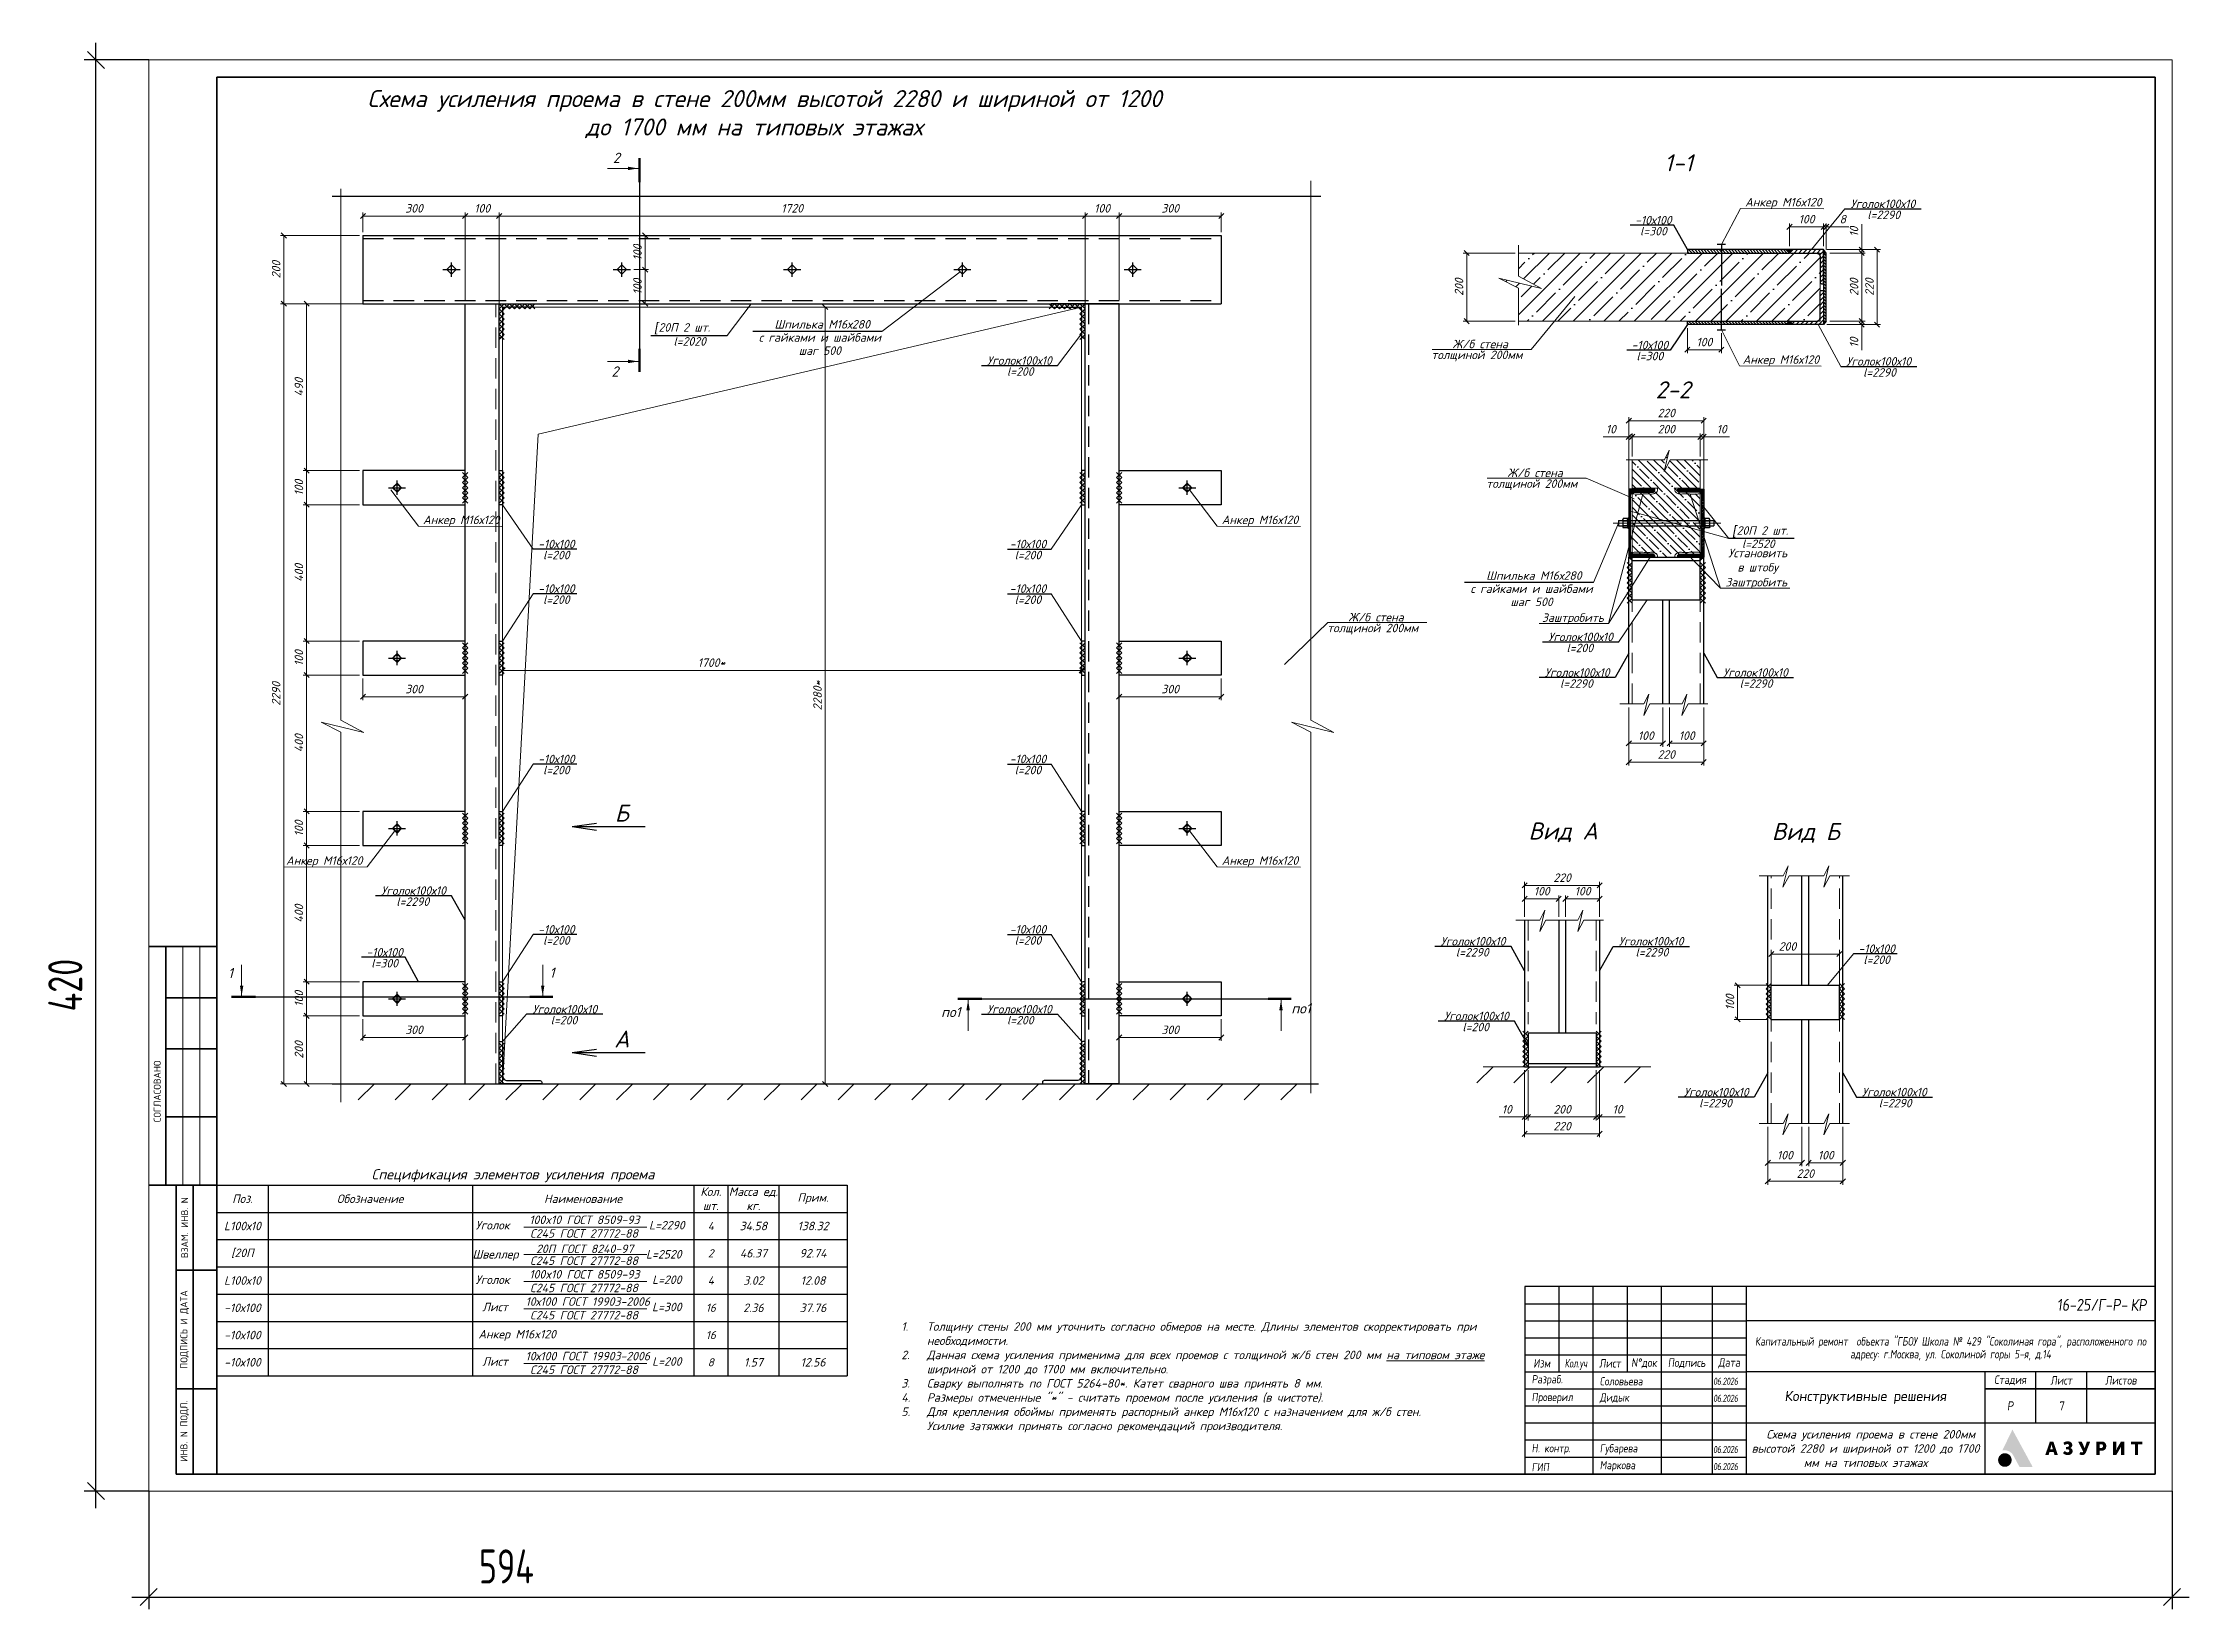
# Model space of a CAD drawing. Header units: millimetres. Extents: x 19346 to 188849, y 18183 to 1386204.
# Drawn here: x 145324 to 151624, y 25514 to 30110 of the extents above; entities that cross this region are included whole.
import ezdxf
from ezdxf.enums import TextEntityAlignment as Align

# ---------------------------------------------------------------- set-up
doc = ezdxf.new("R2010")
doc.units = ezdxf.units.MM
doc.linetypes.add('GOST2.303 5', pattern=[24, 20, -1.5, 1, -1.5])
doc.linetypes.add('Пунктир 2мм', pattern=[3, 2, -1])
doc.layers.get('DEFPOINTS').update_dxf_attribs({"color": 1})
for name, color, linetype, lineweight in [('013', 7, 'Continuous', 13), ('030', 7, 'Continuous', 30), ('_TEXT', 7, 'Continuous', 30), ('Размер', 140, 'Continuous', 13), ('Разрезы', 54, 'Continuous', 20), ('ТЕКСТ', 214, 'Continuous', 20)]:
    doc.layers.add(name, color=color, linetype=linetype, lineweight=lineweight)
doc.layers.add('_STAMP', color=7, linetype='Continuous')
doc.layers.add('ФВ-5', color=7, linetype='Continuous')
doc.styles.add('10', font='isocpeui.ttf', dxfattribs={"height": 25})
doc.styles.add('100', font='isocpeui.ttf', dxfattribs={"height": 250})
doc.styles.add('GOST', font='isocpeur.TTF')
doc.styles.add('ISOCPEUR', font='isocpeur.TTF', dxfattribs={"width": 0.85, "oblique": 7})
doc.styles.add('БДА100', font='romand.shx', dxfattribs={"width": 0.7})
doc.dimstyles.new('10', dxfattribs={"dimtxt": 37.5, "dimasz": 15, "dimexe": 10, "dimexo": 10, "dimgap": 10, "dimtad": 1, "dimtxsty": '10', "dimblk": 'OBLIQUE', "dimcen": 2.5, "dimadec": 0, "dimazin": 0, "dimtfac": 1, "dimtmove": 0, "dimatfit": 3, "dimfxl": 1, "dimlwd": 15, "dimlwe": 15, "dimarcsym": 0})
doc.dimstyles.new('БДА1', dxfattribs={"dimtxt": 2, "dimasz": 1, "dimexe": 0.7, "dimexo": 0, "dimgap": 0.8, "dimtad": 1, "dimdec": 0, "dimrnd": 1, "dimzin": 0, "dimdsep": 46, "dimtxsty": 'БДА100', "dimblk": 'OBLIQUE', "dimcen": 2, "dimdle": 1, "dimadec": 0, "dimazin": 0, "dimtfac": 1, "dimtdec": 0, "dimtmove": 1, "dimatfit": 3, "dimldrblk": 'NONE', "dimfxl": 0.7, "dimtolj": 1, "dimtzin": 0, "dimlwd": -1, "dimlwe": -1, "dimarcsym": 0})
pattern_1 = [(45, (6742.531, 0), (-6.7351921, 6.7351921), [])]

msp = doc.modelspace()

# ---------------------------------------------------------------- texts
at = {"style": '100'}
for s, p in [('Уголок', (146643.831, 26640.537)), ('100x10 ГОСТ 8509-93', (146913.404, 26656.417)), ('L=2290', (147155.319, 26640.537)), ('С245 ГОСТ 27772-88', (146912.217, 26616.369)), ('Швеллер', (146652.185, 26555.193)), ('С245 ГОСТ 27772-88', (146912.217, 26536.369)), ('20П ГОСТ 8240-97', (146914.183, 26571.073)), ('L=2520', (147146.376, 26555.193)), ('Уголок', (146643.831, 26480.537)), ('С245 ГОСТ 27772-88', (146912.217, 26456.369)), ('100x10 ГОСТ 8509-93', (146913.404, 26496.417)), ('L=200', (147155.319, 26480.537)), ('Лист', (146651.15, 26400.537)), ('10х100 ГОСТ 19903-2006', (146923.126, 26416.417)), ('L=300', (147155.319, 26400.537)), ('С245 ГОСТ 27772-88', (146912.217, 26376.369)), ('Анкер М16x120 ', (146723.906, 26320.681)), ('Лист', (146651.15, 26240.537)), ('10х100 ГОСТ 19903-2006', (146923.126, 26256.417)), ('С245 ГОСТ 27772-88', (146912.217, 26216.369)), ('L=200', (147155.319, 26240.537))]:
    msp.add_text(s, height=25, dxfattribs=at).set_placement(p, align=Align.MIDDLE_CENTER)
at = {"color": 0, "lineweight": 9}
for s, insert, char_height, width, attachment_point, style in [('\\pxi1.23419;Схема усиления проема в стене 200мм высотой 2280 и шириной от 1200 до 1700 мм на типовых этажах', (147411.284, 29901.229), 50, 2395.44136, 5, '10'), ('\\pxi1.23419;1-1', (150094.805, 29758.415), 50, 2395.44136, 5, '10'), ('\\pxi1.23419;Ж/б стена ', (149527.937, 29226.535), 25, 2395.44136, 5, '10'), ('\\pxi1.23419;толщиной 200мм', (149518.249, 29191.467), 25, 2395.44136, 5, '10'), ('\\pxi1.23419;2-2', (150078.476, 29092.118), 50, 295.72287, 5, '10'), ('\\pxi1.23419;Ж/б стена ', (149688.955, 28848.642), 25, 2395.44136, 5, '10'), ('\\pxi1.23419;толщиной 200мм', (149679.268, 28813.575), 25, 2395.44136, 5, '10'), ('\\pxi1.23419;Ж/б стена ', (149221.93, 28424.894), 25, 2395.44136, 5, '10'), ('\\pxi1.23419;толщиной 200мм', (149212.242, 28389.827), 25, 2395.44136, 5, '10'), ('\\pxi1.23419; Б', (146976.306, 27850.061), 50, 295.72287, 5, '10'), ('\\pxi1.23419;Вид А', (149755.894, 27793.472), 50, 295.72287, 5, '10'), ('\\pxi1.23419;Вид Б', (150468.347, 27791.937), 50, 295.72287, 5, '10'), ('\\pxi1.23419; А', (146976.306, 27186.909), 50, 295.72287, 5, '10'), ('\\pxi-3,l5.23419,t5.23419;1.^IТолщину стены 200 мм уточнить согласно обмеров на месте. Длины элементов скорректировать при необходимости.\\P2.^IДанная схема усиления применима для всех проемов с толщиной ж/б стен 200 мм {\\Lна типовом этаже} шириной от 1200 до 1700 мм включительно. \\P3.^IСварку выполнять по ГОСТ 5264-80*. Катет сварного шва принять 8 мм.\\P4.^IРазмеры отмеченные "*" - считать проемом после усиления (в чистоте).\\P5.^IДля крепления обоймы применять распорный анкер М16х120 с назначением для ж/б стен.\\P^IУсилие затяжки принять согласно рекомендаций производителя.', (147787.979, 26193.969), 25, 1840.54729, 4, '10'), ('7', (151249.43, 26110.225), 27, 150, 5, 'ISOCPEUR'), ('\\pxi1.23419;Схема усиления проема в стене 200мм высотой 2280 и шириной от 1200 до 1700 мм на типовых этажах', (150674.43, 25985.225), 25, 700, 5, '10')]:
    msp.add_mtext(s, dxfattribs=dict(at, insert=insert, char_height=char_height, width=width, attachment_point=attachment_point, style=style))
at = {"ltscale": 100, "char_height": 25, "attachment_point": 5, "style": '10'}
for s, insert in [('Анкер М16х120', (150433.249, 29639.664)), ('Уголок100х10', (150725.524, 29638.146)), ('l=2290', (150727.931, 29605.771)), ('-10х100', (150051.719, 29590.294)), ('l=300', (150051.719, 29557.919)), ('{\\fArial|b0|i1|c204|p34;\\H1.08333x;[}20П 2 шт.', (147201.464, 29272.384)), ('l=2020', (147222.485, 29234.395)), ('с гайками и шайбами', (147604.661, 29245.917)), ('Шпилька М16х280', (147611.45, 29284.473)), ('-10х100', (150041.331, 29223.667)), ('шаг 500', (147604.661, 29207.217)), ('Уголок100х10', (148190.565, 29178.237)), ('l=300', (150041.331, 29191.293)), ('Анкер М16х120', (150425.96, 29177.588)), ('Уголок100х10', (150713.314, 29175.71)), ('l=200', (148192.972, 29145.863)), ('l=2290', (150715.721, 29143.336)), ('Анкер М16х120', (146551.789, 28707.29)), ('Анкер М16х120', (148896.789, 28707.29)), ('{\\fArial|b0|i1|c204|p34;\\H1.08333x;[}20П 2 шт.', (150366.624, 28676.327)), ('-10х100', (146830.945, 28639.684)), ('l=200', (146830.945, 28607.309)), ('-10х100', (148215.476, 28639.684)), ('l=200', (148215.476, 28607.309)), ('Установить \\Pв штобу', (150358.165, 28588.934)), ('l=2520 ', (150359.835, 28640.307)), ('Шпилька М16х280', (149700.932, 28547.065)), ('-10х100', (146830.945, 28508.75)), ('l=200', (146830.945, 28476.375)), ('-10х100', (148215.476, 28508.75)), ('l=200', (148215.476, 28476.375)), ('с гайками и шайбами', (149694.143, 28508.509)), ('шаг 500', (149694.143, 28469.809)), ('Заштробить', (150353.766, 28524.216)), ('Заштробить', (149815.218, 28420.195)), ('Уголок100х10', (149838.139, 28367.101)), ('l=200', (149835.732, 28334.726)), ('Уголок100х10', (149828.139, 28262.495)), ('l=2290', (149825.732, 28230.12)), ('Уголок100х10', (150351.484, 28262.495)), ('l=2290', (150353.252, 28230.12)), ('-10х100', (146830.945, 28008.75)), ('l=200', (146830.945, 27976.375)), ('-10х100', (148215.476, 28008.75)), ('l=200', (148215.476, 27976.375)), ('Анкер М16х120', (146149.632, 27707.29)), ('Анкер М16х120', (148896.789, 27707.29)), ('Уголок100х10', (146411.857, 27622.544)), ('l=2290', (146409.45, 27590.169)), ('-10х100', (146830.945, 27508.75)), ('l=200', (146830.945, 27476.375)), ('-10х100', (148215.476, 27508.75)), ('l=200', (148215.476, 27476.375)), ('Уголок100х10', (149522.413, 27473.836)), ('Уголок100х10', (150045.119, 27473.836)), ('-10х100', (146326.862, 27441.746)), ('l=300', (146326.862, 27409.371)), ('l=2290', (149520.006, 27441.462)), ('l=2290', (150047.526, 27441.462)), ('-10х100', (150707.287, 27452.053)), ('l=200', (150707.287, 27419.678)), ('Уголок100х10', (146855.856, 27274.645)), ('Уголок100х10', (148190.565, 27274.645)), ('l=200', (146853.448, 27242.271)), ('l=200', (148192.972, 27242.271)), ('Уголок100х10', (149532.413, 27254.571)), ('l=200', (149530.006, 27222.196)), ('Уголок100х10', (150236.481, 27031.244)), ('Уголок100х10', (150759.187, 27031.244)), ('l=2290', (150234.074, 26998.87)), ('l=2290', (150761.594, 26998.87))]:
    msp.add_mtext(s, dxfattribs=dict(at, insert=insert))
at = {"layer": 'ТЕКСТ', "style": '100'}
msp.add_text('Спецификация элементов усиления проема', height=30, dxfattribs=at).set_placement((146288.343, 26774.971))

# ---------------------------------------------------------------- blocks, each defined once
blk = doc.blocks.new('_OBLIQUE')
at = {"color": 0, "linetype": 'ByBlock'}
blk.add_line((-0.5, -0.5), (0.5, 0.5), dxfattribs=at)
blk = doc.blocks.new('*D17')
at = {"layer": 'DEFPOINTS', "color": 0, "transparency": 16777216}
for p, q in [((0, 0), (0, -34.62)), ((594, 0), (594, -34.62)), ((-5, -31.12), (599, -31.12))]:
    blk.add_line(p, q, dxfattribs=at)
for p in [(0, 0), (594, 0), (594, -31.12)]:
    blk.add_point(p, dxfattribs=at)
at = {"layer": 'DEFPOINTS', "color": 0, "transparency": 16777216, "xscale": 5, "yscale": 5, "zscale": 5, "rotation": 180}
blk.add_blockref('_OBLIQUE', (0, -31.12), dxfattribs=at)
at = {"layer": 'DEFPOINTS', "color": 0, "transparency": 16777216, "xscale": 5, "yscale": 5, "zscale": 5}
blk.add_blockref('_OBLIQUE', (594, -31.12), dxfattribs=at)
at = {"layer": 'DEFPOINTS', "color": 0, "lineweight": 0, "transparency": 16777216, "insert": (105, -22.12), "char_height": 10, "attachment_point": 5, "style": 'БДА100'}
blk.add_mtext('\\A1;594', dxfattribs=at)
blk = doc.blocks.new('_None')
blk = doc.blocks.new('*D18')
at = {"layer": 'DEFPOINTS', "color": 0, "transparency": 16777216}
for p, q in [((-15.52, -5), (-15.52, 425)), ((0, 420), (-19.02, 420)), ((0, 0), (-19.02, 0))]:
    blk.add_line(p, q, dxfattribs=at)
for p in [(-15.52, 420), (0, 420), (0, 0)]:
    blk.add_point(p, dxfattribs=at)
at = {"layer": 'DEFPOINTS', "color": 0, "transparency": 16777216, "xscale": 5, "yscale": 5, "zscale": 5}
for p, rotation in [((-15.52, 420), 90), ((-15.52, 0), 270)]:
    blk.add_blockref('_OBLIQUE', p, dxfattribs=dict(at, rotation=rotation))
at = {"layer": 'DEFPOINTS', "color": 0, "lineweight": 0, "transparency": 16777216, "insert": (-24.52, 148.5), "char_height": 10, "attachment_point": 5, "rotation": 90, "style": 'БДА100'}
blk.add_mtext('\\A1;420', dxfattribs=at)
blk = doc.blocks.new('Логотип Азурит')
at = {"layer": '_STAMP', "linetype": 'Continuous', "true_color": 0x2a3756}
h = blk.add_hatch(color=159, dxfattribs=at)
h.dxf.hatch_style = 1
h.paths.add_polyline_path([(-39.4, 8.5), (-40.02, 9.65), (-40.61, 10.74), (-41.14, 11.7), (-41.62, 12.59), (-41.79, 12.89), (-41.86, 13.01), (-41.91, 12.94), (-41.99, 12.78), (-42.39, 11.96), (-42.77, 11.18), (-43.09, 10.5), (-43.47, 9.72), (-44.18, 8.26), (-44.5, 7.6), (-44.73, 7.14), (-44.85, 6.9), (-44.7, 6.93), (-44.51, 6.95), (-44.27, 6.97), (-44.09, 6.97), (-43.91, 6.96), (-43.74, 6.94), (-43.56, 6.91), (-43.39, 6.87), (-43.22, 6.81), (-43.05, 6.75), (-42.89, 6.68), (-42.73, 6.59), (-42.58, 6.5), (-42.43, 6.4), (-42.29, 6.29), (-42.15, 6.17), (-42.03, 6.04), (-41.91, 5.91), (-41.79, 5.77), (-41.72, 5.65), (-41.63, 5.5), (-41.3, 4.9), (-41.02, 4.39), (-40.57, 3.56), (-40.05, 2.59), (-39.78, 2.11), (-37.86, 2.11), (-36.5, 2.11), (-35.94, 2.12), (-36.48, 3.13), (-36.82, 3.75), (-37.16, 4.37), (-37.67, 5.33), (-38.2, 6.3), (-38.54, 6.93), (-38.87, 7.53)])
h = blk.add_hatch(color=159, dxfattribs=at)
h.dxf.hatch_style = 1
h.paths.add_polyline_path([(-29.3, 7.88), (-29.63, 8.84), (-29.86, 9.53), (-30.37, 9.54), (-30.87, 9.54), (-30.93, 9.38), (-31.26, 8.4), (-31.64, 7.27), (-31.97, 6.31), (-32.19, 5.64), (-32.05, 5.63), (-31.71, 5.62), (-31.23, 5.62), (-31.11, 6.03), (-30.99, 6.44), (-30.37, 6.44), (-29.75, 6.44), (-29.63, 6.03), (-29.52, 5.62), (-29.03, 5.62), (-28.54, 5.62), (-28.6, 5.8), (-28.93, 6.79)])
h.paths.add_polyline_path([(-30.77, 7.21), (-30.74, 7.31), (-30.56, 7.93), (-30.43, 8.43), (-30.39, 8.59), (-30.37, 8.65), (-30.35, 8.64), (-30.31, 8.45), (-30.22, 8.08), (-30.11, 7.66), (-30.01, 7.33), (-29.97, 7.21), (-30.37, 7.21)], flags=16)
h = blk.add_hatch(color=159, dxfattribs=at)
h.dxf.hatch_style = 1
h.paths.add_polyline_path([(-24.39, 7.35), (-24.47, 7.43), (-24.56, 7.5), (-24.66, 7.56), (-24.81, 7.65), (-24.74, 7.69), (-24.65, 7.75), (-24.55, 7.86), (-24.45, 7.97), (-24.38, 8.09), (-24.35, 8.18), (-24.32, 8.25), (-24.31, 8.34), (-24.3, 8.45), (-24.3, 8.65), (-24.31, 8.73), (-24.34, 8.82), (-24.41, 8.99), (-24.51, 9.14), (-24.63, 9.28), (-24.78, 9.39), (-24.95, 9.48), (-25.13, 9.55), (-25.34, 9.59), (-25.56, 9.6), (-25.74, 9.6), (-25.91, 9.58), (-26.08, 9.55), (-26.23, 9.51), (-26.39, 9.46), (-26.53, 9.39), (-26.67, 9.32), (-26.8, 9.23), (-26.9, 9.15), (-26.81, 8.98), (-26.64, 8.66), (-26.54, 8.5), (-26.51, 8.5), (-26.46, 8.54), (-26.35, 8.61), (-26.21, 8.67), (-26.07, 8.73), (-25.93, 8.77), (-25.82, 8.79), (-25.72, 8.79), (-25.62, 8.79), (-25.53, 8.76), (-25.46, 8.73), (-25.39, 8.68), (-25.34, 8.62), (-25.3, 8.55), (-25.26, 8.45), (-25.26, 8.36), (-25.27, 8.27), (-25.32, 8.18), (-25.36, 8.13), (-25.39, 8.08), (-25.44, 8.05), (-25.49, 8.02), (-25.63, 7.99), (-25.84, 7.98), (-26.1, 7.97), (-26.1, 7.6), (-26.1, 7.24), (-25.78, 7.23), (-25.54, 7.21), (-25.45, 7.2), (-25.38, 7.18), (-25.33, 7.15), (-25.28, 7.12), (-25.25, 7.08), (-25.21, 7.02), (-25.19, 6.96), (-25.17, 6.9), (-25.17, 6.76), (-25.18, 6.7), (-25.2, 6.64), (-25.23, 6.58), (-25.26, 6.53), (-25.31, 6.49), (-25.37, 6.45), (-25.44, 6.43), (-25.52, 6.41), (-25.69, 6.39), (-25.78, 6.39), (-25.87, 6.41), (-26, 6.45), (-26.16, 6.51), (-26.3, 6.6), (-26.43, 6.69), (-26.53, 6.76), (-26.77, 6.45), (-26.93, 6.26), (-26.97, 6.2), (-26.98, 6.15), (-26.97, 6.11), (-26.94, 6.07), (-26.82, 5.97), (-26.62, 5.84), (-26.41, 5.73), (-26.19, 5.65), (-25.97, 5.59), (-25.78, 5.57), (-25.53, 5.57), (-25.3, 5.58), (-25.12, 5.61), (-24.99, 5.65), (-24.87, 5.71), (-24.75, 5.78), (-24.64, 5.85), (-24.54, 5.94), (-24.45, 6.03), (-24.37, 6.13), (-24.31, 6.23), (-24.25, 6.37), (-24.21, 6.51), (-24.2, 6.66), (-24.2, 6.82), (-24.21, 6.94), (-24.24, 7.06), (-24.28, 7.16), (-24.33, 7.26)])
h = blk.add_hatch(color=159, dxfattribs=at)
h.dxf.hatch_style = 1
h.paths.add_polyline_path([(-19.61, 8.04), (-19.36, 8.68), (-19.14, 9.22), (-19.03, 9.53), (-19.17, 9.54), (-19.52, 9.54), (-20.02, 9.54), (-20.05, 9.44), (-20.31, 8.65), (-20.59, 7.81), (-20.63, 7.68), (-20.66, 7.62), (-20.67, 7.61), (-20.7, 7.67), (-20.82, 7.97), (-21.01, 8.4), (-21.34, 9.1), (-21.54, 9.54), (-22.06, 9.54), (-22.58, 9.54), (-22.4, 9.17), (-21.88, 8.17), (-21.32, 7.06), (-21.11, 6.63), (-21.09, 6.56), (-21.1, 6.52), (-21.15, 6.45), (-21.21, 6.41), (-21.28, 6.38), (-21.37, 6.37), (-21.45, 6.37), (-21.55, 6.39), (-21.64, 6.43), (-21.74, 6.49), (-21.82, 6.53), (-21.86, 6.49), (-21.92, 6.39), (-22.11, 6.05), (-22.23, 5.85), (-22.18, 5.81), (-22.08, 5.75), (-21.95, 5.69), (-21.81, 5.63), (-21.69, 5.59), (-21.51, 5.57), (-21.31, 5.57), (-21.12, 5.59), (-20.97, 5.62), (-20.88, 5.66), (-20.79, 5.71), (-20.71, 5.77), (-20.63, 5.84), (-20.56, 5.93), (-20.48, 6.02), (-20.35, 6.23), (-20.28, 6.35), (-20.21, 6.51), (-19.92, 7.25)])
h = blk.add_hatch(color=159, dxfattribs=at)
h.dxf.hatch_style = 1
h.paths.add_polyline_path([(-14.46, 7.53), (-14.41, 7.64), (-14.37, 7.74), (-14.33, 7.96), (-14.31, 8.19), (-14.32, 8.41), (-14.37, 8.63), (-14.45, 8.83), (-14.5, 8.93), (-14.55, 9.02), (-14.62, 9.1), (-14.69, 9.18), (-14.81, 9.29), (-14.92, 9.37), (-15.06, 9.43), (-15.21, 9.49), (-15.33, 9.52), (-15.49, 9.53), (-16.3, 9.54), (-17.21, 9.54), (-17.21, 7.58), (-17.21, 5.62), (-16.73, 5.62), (-16.25, 5.62), (-16.25, 6.23), (-16.25, 6.83), (-15.87, 6.83), (-15.58, 6.84), (-15.35, 6.86), (-15.17, 6.91), (-14.99, 6.98), (-14.83, 7.08), (-14.69, 7.2), (-14.56, 7.36)])
h.paths.add_polyline_path([(-15.6, 7.68), (-15.67, 7.66), (-15.95, 7.66), (-16.25, 7.66), (-16.25, 8.2), (-16.25, 8.74), (-15.93, 8.73), (-15.64, 8.72), (-15.57, 8.7), (-15.51, 8.67), (-15.42, 8.6), (-15.35, 8.51), (-15.32, 8.45), (-15.3, 8.39), (-15.29, 8.19), (-15.29, 8.07), (-15.3, 8), (-15.32, 7.94), (-15.35, 7.88), (-15.39, 7.82), (-15.43, 7.78), (-15.53, 7.71)], flags=16)
h = blk.add_hatch(color=159, dxfattribs=at)
h.dxf.hatch_style = 1
h.paths.add_polyline_path([(-10.09, 7.82), (-9.98, 8.03), (-9.94, 8.12), (-9.95, 7.93), (-9.96, 7.49), (-9.97, 6.69), (-9.97, 5.62), (-9.5, 5.62), (-9.04, 5.62), (-9.04, 7.58), (-9.04, 9.54), (-9.51, 9.54), (-9.99, 9.54), (-10.36, 8.91), (-10.84, 8.1), (-11.03, 7.78), (-11.26, 7.34), (-11.37, 7.13), (-11.42, 7.05), (-11.41, 7.31), (-11.39, 7.78), (-11.39, 8.55), (-11.39, 9.54), (-11.86, 9.54), (-12.34, 9.54), (-12.34, 7.58), (-12.34, 5.62), (-11.86, 5.62), (-11.37, 5.62), (-11.18, 5.95), (-10.61, 6.89), (-10.31, 7.42)])
h = blk.add_hatch(color=159, dxfattribs=at)
h.dxf.hatch_style = 1
h.paths.add_polyline_path([(-3.74, 9.14), (-3.74, 9.54), (-5.42, 9.54), (-7.09, 9.54), (-7.09, 9.14), (-7.09, 8.74), (-6.5, 8.74), (-5.9, 8.74), (-5.9, 7.18), (-5.9, 5.62), (-5.43, 5.62), (-4.95, 5.62), (-4.95, 7.18), (-4.95, 8.74), (-4.35, 8.74), (-3.74, 8.74)])
at = {"layer": '_STAMP', "linetype": 'Continuous', "true_color": 0x1447b7}
h = blk.add_hatch(color=162, dxfattribs=at)
h.dxf.hatch_style = 1
h.paths.add_polyline_path([(-42.09, 4.22), (-42.11, 4.4), (-42.15, 4.58), (-42.2, 4.76), (-42.27, 4.93), (-42.35, 5.1), (-42.45, 5.26), (-42.57, 5.41), (-42.7, 5.55), (-42.8, 5.64), (-42.91, 5.72), (-43.14, 5.86), (-43.38, 5.97), (-43.63, 6.05), (-43.89, 6.09), (-44.15, 6.1), (-44.42, 6.07), (-44.55, 6.04), (-44.68, 6.01), (-44.87, 5.94), (-45.05, 5.85), (-45.22, 5.74), (-45.37, 5.62), (-45.51, 5.49), (-45.63, 5.35), (-45.75, 5.19), (-45.84, 5.03), (-45.92, 4.85), (-45.98, 4.67), (-46.03, 4.49), (-46.06, 4.29), (-46.07, 4.1), (-46.05, 3.9), (-46.02, 3.7), (-45.97, 3.51), (-45.92, 3.37), (-45.87, 3.24), (-45.8, 3.11), (-45.72, 2.99), (-45.64, 2.88), (-45.54, 2.77), (-45.44, 2.67), (-45.33, 2.57), (-45.22, 2.49), (-45.1, 2.41), (-44.98, 2.34), (-44.85, 2.28), (-44.72, 2.22), (-44.58, 2.18), (-44.44, 2.15), (-44.3, 2.13), (-44.05, 2.12), (-43.8, 2.14), (-43.57, 2.19), (-43.34, 2.26), (-43.12, 2.37), (-42.92, 2.5), (-42.73, 2.65), (-42.56, 2.83), (-42.44, 2.99), (-42.34, 3.15), (-42.26, 3.32), (-42.19, 3.49), (-42.14, 3.67), (-42.11, 3.85), (-42.09, 4.03)])
blk = doc.blocks.new('_Azurit_Stamp')
at = {"layer": '_STAMP'}
for p, q in [((-175, 55), (-175, 30)), ((-165, 55), (-165, 0)), ((-155, 55), (-155, 30)), ((-145, 55), (-145, 0)), ((-130, 55), (-130, 0)), ((-120, 55), (-120, 0)), ((-185, 50), (-120, 50)), ((-185, 45), (-120, 45)), ((0, 45), (-120, 45)), ((-185, 40), (-120, 40)), ((-185, 35), (-120, 35)), ((-185, 30), (-120, 30)), ((0, 30), (-120, 30)), ((-50, 30), (-50, 0)), ((-35, 25), (-35, 30)), ((-20, 25), (-20, 30)), ((-185, 25), (-120, 25)), ((-185, 20), (-120, 20)), ((-50, 25), (-35, 25)), ((-35, 25), (-50, 25)), ((-35, 25), (-20, 25)), ((-35, 15), (-35, 25)), ((-20, 25), (-35, 25)), ((-20, 25), (0, 25)), ((-20, 15), (-20, 25)), ((0, 25), (-20, 25)), ((-185, 15), (-120, 15)), ((-120, 15), (0, 15)), ((-185, 10), (-120, 10)), ((-185, 5), (-120, 5))]:
    blk.add_line(p, q, dxfattribs=at)
blk.add_lwpolyline([(-185, 0), (0, 0), (0, 55), (-185, 55)], close=True, dxfattribs=at)
at = {"linetype": 'Continuous'}
blk.add_blockref('Логотип Азурит', (0, 0), dxfattribs=at)
at = {"color": 0, "lineweight": 9, "insert": (-42.5, 20), "char_height": 2.7, "width": 15, "attachment_point": 5, "style": 'ISOCPEUR'}
blk.add_mtext('Р', dxfattribs=at)
at = {"layer": '_TEXT', "color": 1, "style": 'ISOCPEUR', "oblique": 7, "width": 0.85}
blk.add_text('КР ', height=3.5, dxfattribs=at).set_placement((-7.2, 49.62), align=Align.MIDDLE_LEFT)
at = {"layer": '_TEXT', "color": 5, "line_spacing_factor": 0.9, "style": 'ISOCPEUR'}
for s, width, heights, insert, char_height, attachment_point in [('16-25/Г-Р-', 69.1586, [9.61], (-8.07, 49.66), 3.5, 6), ('{\\Q8;\\W0.8;\\C7;Капитальный ремонт  объекта "ГБОУ Школа № 429 "Соколиная гора", расположенного по адресу: г.Москва, ул. Соколиной горы 5-я, д.14}', 120, [14.01], (-60, 36.73), 2.5, 5), ('{\\W1;Конструктивные решения}', 69.1586, [14.57], (-85, 22.5), 3, 5)]:
    blk.add_mtext_dynamic_manual_height_columns(s, width=width, gutter_width=0, heights=heights, dxfattribs=dict(at, insert=insert, char_height=char_height, attachment_point=attachment_point))
at = {"layer": '_TEXT', "style": 'ISOCPEUR'}
for s, width, insert, char_height, attachment_point in [('Изм', 10, (-180, 32.5), 2.5, 5), ('{\\W0.7;Кол.уч}', 10, (-170, 32.17), 2.5, 5), ('Лист', 10, (-160, 32.5), 2.5, 5), ('N%%Dдок', 10, (-150, 32.5), 2.5, 5), ('Подпись', 10, (-137.5, 32.5), 2.5, 5), ('Дата', 10, (-125, 32.5), 2.5, 5), ('Разраб.', 20, (-183, 27.5), 2.4, 4), ('Стадия', 15, (-42.5, 27.5), 2.5, 5), ('Лист', 15, (-27.5, 27.5), 2.5, 5), ('Листов', 15, (-10, 27.5), 2.5, 5), ('Проверил', 20, (-183, 22.27), 2.4, 4), ('Н. контр.', 20, (-183, 7.27), 2.4, 4), ('ГИП', 20, (-183, 2.04), 2.4, 4)]:
    blk.add_mtext_dynamic_manual_height_columns(s, width=width, gutter_width=12.5, heights=[0], dxfattribs=dict(at, insert=insert, char_height=char_height, attachment_point=attachment_point))
at = {"layer": '_TEXT', "color": 1, "attachment_point": 4, "style": 'ISOCPEUR'}
for s, width, insert, char_height in [('Соловьева', 19.0361, (-163, 27.23), 2.4), ('{\\W0.82;\\T0.92;06.2026}', 7.4894, (-129.7, 27.23), 2.1), ('{\\W0.82;\\T0.92;06.2026}', 7.4894, (-129.7, 22.23), 2.1), ('{\\W0.82;\\T0.92;06.2026}', 7.4894, (-129.7, 7.23), 2.1), ('{\\W0.82;\\T0.92;06.2026}', 7.4894, (-129.7, 2.23), 2.1)]:
    blk.add_mtext_dynamic_manual_height_columns(s, width=width, gutter_width=12.5, heights=[0], dxfattribs=dict(at, insert=insert, char_height=char_height))
at = {"layer": '_TEXT', "color": 5, "char_height": 2.4, "attachment_point": 4, "style": 'ISOCPEUR'}
for s, insert in [('Дидык', (-163, 22.23)), ('Губарева', (-163, 7.23)), ('Маркова', (-163, 2.29))]:
    blk.add_mtext_dynamic_manual_height_columns(s, width=19.0361, gutter_width=12.5, heights=[0], dxfattribs=dict(at, insert=insert))
blk = doc.blocks.new('*D433')
at = {"color": 0, "lineweight": 15, "ltscale": 100, "transparency": 16777216}
for p, q in [((146253.2, 29345), (146020.8, 29345)), ((146030.8, 27055), (146030.8, 29345)), ((146188.3, 27055), (146020.8, 27055))]:
    blk.add_line(p, q, dxfattribs=at)
at = {"layer": 'DEFPOINTS', "color": 0, "ltscale": 100, "transparency": 16777216}
for p in [(146030.8, 29345), (146263.2, 29345), (146198.3, 27055)]:
    blk.add_point(p, dxfattribs=at)
at = {"color": 0, "lineweight": 15, "ltscale": 100, "transparency": 16777216, "xscale": 15, "yscale": 15, "zscale": 15}
for p, rotation in [((146030.8, 29345), 90), ((146030.8, 27055), 270)]:
    blk.add_blockref('_OBLIQUE', p, dxfattribs=dict(at, rotation=rotation))
at = {"color": 0, "ltscale": 100, "transparency": 16777216, "insert": (146008.3, 28200), "char_height": 25, "attachment_point": 5, "rotation": 90, "style": '10'}
blk.add_mtext('2290', dxfattribs=at)
blk = doc.blocks.new('*D434')
at = {"color": 0, "lineweight": 15, "ltscale": 100, "transparency": 16777216}
for p, q in [((146663.2, 29165), (146663.2, 29612.3)), ((146663.2, 29602.3), (148383.2, 29602.3)), ((148383.2, 29355), (148383.2, 29612.3))]:
    blk.add_line(p, q, dxfattribs=at)
at = {"layer": 'DEFPOINTS', "color": 0, "ltscale": 100, "transparency": 16777216}
for p in [(148383.2, 29602.3), (148383.2, 29345), (146663.2, 29155)]:
    blk.add_point(p, dxfattribs=at)
at = {"color": 0, "lineweight": 15, "ltscale": 100, "transparency": 16777216, "xscale": 15, "yscale": 15, "zscale": 15, "rotation": 180}
blk.add_blockref('_OBLIQUE', (146663.2, 29602.3), dxfattribs=at)
at = {"color": 0, "lineweight": 15, "ltscale": 100, "transparency": 16777216, "xscale": 15, "yscale": 15, "zscale": 15}
blk.add_blockref('_OBLIQUE', (148383.2, 29602.3), dxfattribs=at)
at = {"color": 0, "ltscale": 100, "transparency": 16777216, "insert": (147523.2, 29624.9), "char_height": 25, "attachment_point": 5, "style": '10'}
blk.add_mtext('1720', dxfattribs=at)
blk = doc.blocks.new('*D447')
at = {"color": 0, "lineweight": 15, "ltscale": 100, "transparency": 16777216}
for p, q in [((146563.2, 29355), (146563.2, 29612.3)), ((146663.2, 29602.3), (146563.2, 29602.3)), ((146663.2, 29355), (146663.2, 29612.3))]:
    blk.add_line(p, q, dxfattribs=at)
at = {"layer": 'DEFPOINTS', "color": 0, "ltscale": 100, "transparency": 16777216}
for p in [(146563.2, 29602.3), (146563.2, 29345), (146663.2, 29345)]:
    blk.add_point(p, dxfattribs=at)
at = {"color": 0, "lineweight": 15, "ltscale": 100, "transparency": 16777216, "xscale": 15, "yscale": 15, "zscale": 15, "rotation": 180}
blk.add_blockref('_OBLIQUE', (146563.2, 29602.3), dxfattribs=at)
at = {"color": 0, "lineweight": 15, "ltscale": 100, "transparency": 16777216, "xscale": 15, "yscale": 15, "zscale": 15}
blk.add_blockref('_OBLIQUE', (146663.2, 29602.3), dxfattribs=at)
at = {"color": 0, "ltscale": 100, "transparency": 16777216, "insert": (146613.2, 29624.8), "char_height": 25, "attachment_point": 5, "style": '10'}
blk.add_mtext('100', dxfattribs=at)
blk = doc.blocks.new('*D448')
at = {"color": 0, "lineweight": 15, "ltscale": 100, "transparency": 16777216}
for p, q in [((148383.2, 29165), (148383.2, 29612.3)), ((148383.2, 29602.3), (148483.2, 29602.3)), ((148483.2, 29355), (148483.2, 29612.3))]:
    blk.add_line(p, q, dxfattribs=at)
at = {"layer": 'DEFPOINTS', "color": 0, "ltscale": 100, "transparency": 16777216}
for p in [(148483.2, 29602.3), (148483.2, 29345), (148383.2, 29155)]:
    blk.add_point(p, dxfattribs=at)
at = {"color": 0, "lineweight": 15, "ltscale": 100, "transparency": 16777216, "xscale": 15, "yscale": 15, "zscale": 15, "rotation": 180}
blk.add_blockref('_OBLIQUE', (148383.2, 29602.3), dxfattribs=at)
at = {"color": 0, "lineweight": 15, "ltscale": 100, "transparency": 16777216, "xscale": 15, "yscale": 15, "zscale": 15}
blk.add_blockref('_OBLIQUE', (148483.2, 29602.3), dxfattribs=at)
at = {"color": 0, "ltscale": 100, "transparency": 16777216, "insert": (148433.2, 29624.8), "char_height": 25, "attachment_point": 5, "style": '10'}
blk.add_mtext('100', dxfattribs=at)
blk = doc.blocks.new('*D454')
at = {"color": 0, "lineweight": 15, "ltscale": 100, "transparency": 16777216}
for p, q in [((146253.2, 27255), (146087.7, 27255)), ((146097.7, 27055), (146097.7, 27255)), ((146188.3, 27055), (146087.7, 27055))]:
    blk.add_line(p, q, dxfattribs=at)
at = {"layer": 'DEFPOINTS', "color": 0, "ltscale": 100, "transparency": 16777216}
for p in [(146097.7, 27255), (146263.2, 27255), (146198.3, 27055)]:
    blk.add_point(p, dxfattribs=at)
at = {"color": 0, "lineweight": 15, "ltscale": 100, "transparency": 16777216, "xscale": 15, "yscale": 15, "zscale": 15}
for p, rotation in [((146097.7, 27255), 90), ((146097.7, 27055), 270)]:
    blk.add_blockref('_OBLIQUE', p, dxfattribs=dict(at, rotation=rotation))
at = {"color": 0, "ltscale": 100, "transparency": 16777216, "insert": (146075.2, 27155), "char_height": 25, "attachment_point": 5, "rotation": 90, "style": '10'}
blk.add_mtext('200', dxfattribs=at)
blk = doc.blocks.new('*D455')
at = {"color": 0, "lineweight": 15, "ltscale": 100, "transparency": 16777216}
for p, q in [((146253.2, 27355), (146087.7, 27355)), ((146097.7, 27255), (146097.7, 27355)), ((146253.2, 27255), (146087.7, 27255))]:
    blk.add_line(p, q, dxfattribs=at)
at = {"layer": 'DEFPOINTS', "color": 0, "ltscale": 100, "transparency": 16777216}
for p in [(146097.7, 27355), (146263.2, 27355), (146263.2, 27255)]:
    blk.add_point(p, dxfattribs=at)
at = {"color": 0, "lineweight": 15, "ltscale": 100, "transparency": 16777216, "xscale": 15, "yscale": 15, "zscale": 15}
for p, rotation in [((146097.7, 27355), 90), ((146097.7, 27255), 270)]:
    blk.add_blockref('_OBLIQUE', p, dxfattribs=dict(at, rotation=rotation))
at = {"color": 0, "ltscale": 100, "transparency": 16777216, "insert": (146075.2, 27305), "char_height": 25, "attachment_point": 5, "rotation": 90, "style": '10'}
blk.add_mtext('100', dxfattribs=at)
blk = doc.blocks.new('*D456')
at = {"color": 0, "lineweight": 15, "ltscale": 100, "transparency": 16777216}
for p, q in [((146253.2, 27755), (146087.7, 27755)), ((146097.7, 27355), (146097.7, 27755)), ((146253.2, 27355), (146087.7, 27355))]:
    blk.add_line(p, q, dxfattribs=at)
at = {"layer": 'DEFPOINTS', "color": 0, "ltscale": 100, "transparency": 16777216}
for p in [(146097.7, 27755), (146263.2, 27755), (146263.2, 27355)]:
    blk.add_point(p, dxfattribs=at)
at = {"color": 0, "lineweight": 15, "ltscale": 100, "transparency": 16777216, "xscale": 15, "yscale": 15, "zscale": 15}
for p, rotation in [((146097.7, 27755), 90), ((146097.7, 27355), 270)]:
    blk.add_blockref('_OBLIQUE', p, dxfattribs=dict(at, rotation=rotation))
at = {"color": 0, "ltscale": 100, "transparency": 16777216, "insert": (146075.2, 27555), "char_height": 25, "attachment_point": 5, "rotation": 90, "style": '10'}
blk.add_mtext('400', dxfattribs=at)
blk = doc.blocks.new('*D457')
at = {"color": 0, "lineweight": 15, "ltscale": 100, "transparency": 16777216}
for p, q in [((146253.2, 27855), (146087.7, 27855)), ((146097.7, 27755), (146097.7, 27855)), ((146253.2, 27755), (146087.7, 27755))]:
    blk.add_line(p, q, dxfattribs=at)
at = {"layer": 'DEFPOINTS', "color": 0, "ltscale": 100, "transparency": 16777216}
for p in [(146097.7, 27855), (146263.2, 27855), (146263.2, 27755)]:
    blk.add_point(p, dxfattribs=at)
at = {"color": 0, "lineweight": 15, "ltscale": 100, "transparency": 16777216, "xscale": 15, "yscale": 15, "zscale": 15}
for p, rotation in [((146097.7, 27855), 90), ((146097.7, 27755), 270)]:
    blk.add_blockref('_OBLIQUE', p, dxfattribs=dict(at, rotation=rotation))
at = {"color": 0, "ltscale": 100, "transparency": 16777216, "insert": (146075.2, 27805), "char_height": 25, "attachment_point": 5, "rotation": 90, "style": '10'}
blk.add_mtext('100', dxfattribs=at)
blk = doc.blocks.new('*D458')
at = {"color": 0, "lineweight": 15, "ltscale": 100, "transparency": 16777216}
for p, q in [((146253.2, 28255), (146087.7, 28255)), ((146097.7, 27855), (146097.7, 28255)), ((146253.2, 27855), (146087.7, 27855))]:
    blk.add_line(p, q, dxfattribs=at)
at = {"layer": 'DEFPOINTS', "color": 0, "ltscale": 100, "transparency": 16777216}
for p in [(146097.7, 28255), (146263.2, 28255), (146263.2, 27855)]:
    blk.add_point(p, dxfattribs=at)
at = {"color": 0, "lineweight": 15, "ltscale": 100, "transparency": 16777216, "xscale": 15, "yscale": 15, "zscale": 15}
for p, rotation in [((146097.7, 28255), 90), ((146097.7, 27855), 270)]:
    blk.add_blockref('_OBLIQUE', p, dxfattribs=dict(at, rotation=rotation))
at = {"color": 0, "ltscale": 100, "transparency": 16777216, "insert": (146075.2, 28055), "char_height": 25, "attachment_point": 5, "rotation": 90, "style": '10'}
blk.add_mtext('400', dxfattribs=at)
blk = doc.blocks.new('*D459')
at = {"color": 0, "lineweight": 15, "ltscale": 100, "transparency": 16777216}
for p, q in [((146253.2, 28355), (146087.7, 28355)), ((146097.7, 28255), (146097.7, 28355)), ((146253.2, 28255), (146087.7, 28255))]:
    blk.add_line(p, q, dxfattribs=at)
at = {"layer": 'DEFPOINTS', "color": 0, "ltscale": 100, "transparency": 16777216}
for p in [(146097.7, 28355), (146263.2, 28355), (146263.2, 28255)]:
    blk.add_point(p, dxfattribs=at)
at = {"color": 0, "lineweight": 15, "ltscale": 100, "transparency": 16777216, "xscale": 15, "yscale": 15, "zscale": 15}
for p, rotation in [((146097.7, 28355), 90), ((146097.7, 28255), 270)]:
    blk.add_blockref('_OBLIQUE', p, dxfattribs=dict(at, rotation=rotation))
at = {"color": 0, "ltscale": 100, "transparency": 16777216, "insert": (146075.2, 28305), "char_height": 25, "attachment_point": 5, "rotation": 90, "style": '10'}
blk.add_mtext('100', dxfattribs=at)
blk = doc.blocks.new('*D460')
at = {"color": 0, "lineweight": 15, "ltscale": 100, "transparency": 16777216}
for p, q in [((146253.2, 28755), (146087.7, 28755)), ((146097.7, 28355), (146097.7, 28755)), ((146253.2, 28355), (146087.7, 28355))]:
    blk.add_line(p, q, dxfattribs=at)
at = {"layer": 'DEFPOINTS', "color": 0, "ltscale": 100, "transparency": 16777216}
for p in [(146097.7, 28755), (146263.2, 28755), (146263.2, 28355)]:
    blk.add_point(p, dxfattribs=at)
at = {"color": 0, "lineweight": 15, "ltscale": 100, "transparency": 16777216, "xscale": 15, "yscale": 15, "zscale": 15}
for p, rotation in [((146097.7, 28755), 90), ((146097.7, 28355), 270)]:
    blk.add_blockref('_OBLIQUE', p, dxfattribs=dict(at, rotation=rotation))
at = {"color": 0, "ltscale": 100, "transparency": 16777216, "insert": (146075.2, 28555), "char_height": 25, "attachment_point": 5, "rotation": 90, "style": '10'}
blk.add_mtext('400', dxfattribs=at)
blk = doc.blocks.new('*D461')
at = {"color": 0, "lineweight": 15, "ltscale": 100, "transparency": 16777216}
for p, q in [((146253.2, 28855), (146087.7, 28855)), ((146097.7, 28755), (146097.7, 28855)), ((146253.2, 28755), (146087.7, 28755))]:
    blk.add_line(p, q, dxfattribs=at)
at = {"layer": 'DEFPOINTS', "color": 0, "ltscale": 100, "transparency": 16777216}
for p in [(146097.7, 28855), (146263.2, 28855), (146263.2, 28755)]:
    blk.add_point(p, dxfattribs=at)
at = {"color": 0, "lineweight": 15, "ltscale": 100, "transparency": 16777216, "xscale": 15, "yscale": 15, "zscale": 15}
for p, rotation in [((146097.7, 28855), 90), ((146097.7, 28755), 270)]:
    blk.add_blockref('_OBLIQUE', p, dxfattribs=dict(at, rotation=rotation))
at = {"color": 0, "ltscale": 100, "transparency": 16777216, "insert": (146075.2, 28805), "char_height": 25, "attachment_point": 5, "rotation": 90, "style": '10'}
blk.add_mtext('100', dxfattribs=at)
blk = doc.blocks.new('*D462')
at = {"color": 0, "lineweight": 15, "ltscale": 100, "transparency": 16777216}
for p, q in [((146553.2, 29345), (146087.7, 29345)), ((146097.7, 28855), (146097.7, 29345)), ((146253.2, 28855), (146087.7, 28855))]:
    blk.add_line(p, q, dxfattribs=at)
at = {"layer": 'DEFPOINTS', "color": 0, "ltscale": 100, "transparency": 16777216}
for p in [(146097.7, 29345), (146563.2, 29345), (146263.2, 28855)]:
    blk.add_point(p, dxfattribs=at)
at = {"color": 0, "lineweight": 15, "ltscale": 100, "transparency": 16777216, "xscale": 15, "yscale": 15, "zscale": 15}
for p, rotation in [((146097.7, 29345), 90), ((146097.7, 28855), 270)]:
    blk.add_blockref('_OBLIQUE', p, dxfattribs=dict(at, rotation=rotation))
at = {"color": 0, "ltscale": 100, "transparency": 16777216, "insert": (146075.2, 29100), "char_height": 25, "attachment_point": 5, "rotation": 90, "style": '10'}
blk.add_mtext('490', dxfattribs=at)
blk = doc.blocks.new('*U410')
blk.add_lwpolyline([(-28.3, 71.7), (-22.3, 71.7, -0.414214), (-18.3, 67.7), (-18.3, -6.3, 0.414214), (-6.3, -18.3), (67.7, -18.3, -0.414214), (71.7, -22.3), (71.7, -28.3), (-28.3, -28.3)], format="xyb", close=True)
blk = doc.blocks.new('*D463')
at = {"color": 0, "lineweight": 15, "ltscale": 100, "transparency": 16777216}
for p, q in [((146673.2, 28174.8), (146673.2, 28278.9)), ((148373.2, 28268.9), (146673.2, 28268.9)), ((148373.2, 28174.8), (148373.2, 28278.9))]:
    blk.add_line(p, q, dxfattribs=at)
at = {"layer": 'DEFPOINTS', "color": 0, "ltscale": 100, "transparency": 16777216}
for p in [(146673.2, 28268.9), (146673.2, 28164.8), (148373.2, 28164.8)]:
    blk.add_point(p, dxfattribs=at)
at = {"color": 0, "lineweight": 15, "ltscale": 100, "transparency": 16777216, "xscale": 15, "yscale": 15, "zscale": 15, "rotation": 180}
blk.add_blockref('_OBLIQUE', (146673.2, 28268.9), dxfattribs=at)
at = {"color": 0, "lineweight": 15, "ltscale": 100, "transparency": 16777216, "xscale": 15, "yscale": 15, "zscale": 15}
blk.add_blockref('_OBLIQUE', (148373.2, 28268.9), dxfattribs=at)
at = {"color": 0, "ltscale": 100, "transparency": 16777216, "insert": (147286.4, 28291.5), "char_height": 25, "width": 61.42, "attachment_point": 5, "style": '10'}
blk.add_mtext('1700*', dxfattribs=at)
blk = doc.blocks.new('*D464')
at = {"color": 0, "lineweight": 15, "ltscale": 100, "transparency": 16777216}
for p, q in [((147509, 29335), (147630.2, 29335)), ((147620.2, 29335), (147620.2, 27055)), ((147509, 27055), (147630.2, 27055))]:
    blk.add_line(p, q, dxfattribs=at)
at = {"layer": 'DEFPOINTS', "color": 0, "ltscale": 100, "transparency": 16777216}
for p in [(147499, 29335), (147499, 27055), (147620.2, 27055)]:
    blk.add_point(p, dxfattribs=at)
at = {"color": 0, "lineweight": 15, "ltscale": 100, "transparency": 16777216, "xscale": 15, "yscale": 15, "zscale": 15}
for p, rotation in [((147620.2, 29335), 90), ((147620.2, 27055), 270)]:
    blk.add_blockref('_OBLIQUE', p, dxfattribs=dict(at, rotation=rotation))
at = {"color": 0, "ltscale": 100, "transparency": 16777216, "insert": (147597.7, 28195), "char_height": 25, "attachment_point": 5, "rotation": 90, "style": '10'}
blk.add_mtext('2280*', dxfattribs=at)
blk = doc.blocks.new('*U174')
blk.add_lwpolyline([(-34.5, 90.5), (-29.1, 90.5, -0.414214), (-24.5, 85.9), (-24.5, -10.5, 0.414214), (-10.5, -24.5), (85.9, -24.5, -0.414214), (90.5, -29.1), (90.5, -34.5), (-34.5, -34.5)], format="xyb", close=True)
blk = doc.blocks.new('*U256')
at = {"layer": 'DEFPOINTS'}
blk.add_line((0, 0), (80.57, 0), dxfattribs=at)
at = {"layer": 'Разрезы', "color": 0, "lineweight": 60}
for p, q in [((-7.07, 0), (0, 0)), ((87.32, 0), (80.57, 0))]:
    blk.add_line(p, q, dxfattribs=at)
at = {"layer": 'Разрезы', "color": 0}
for p, q in [((-4.07, -0.35), (-4.07, -9.4)), ((84.32, -0.35), (84.32, -9.4))]:
    blk.add_line(p, q, dxfattribs=at)
for points in [[(-4.07, -0.35), (-3.57, -3.35), (-4.57, -3.35)], [(84.32, -0.35), (83.82, -3.35), (84.83, -3.35)]]:
    blk.add_solid(points, dxfattribs=at)
at = {"layer": 'Разрезы', "color": 0, "style": '100'}
for tag, p in [('1', (-7.34, -7.05)), ('2', (87.05, -7.11))]:
    blk.add_attdef(tag, text='', height=3, dxfattribs=at).set_placement(p, align=Align.MIDDLE_CENTER)
blk = doc.blocks.new('*U255')
at = {"layer": 'DEFPOINTS'}
blk.add_line((0, 0), (84.05, 0), dxfattribs=at)
at = {"layer": 'Разрезы', "color": 0}
for p, q in [((-4.07, 0.35), (-4.07, 9.4)), ((87.8, 0.35), (87.8, 9.4))]:
    blk.add_line(p, q, dxfattribs=at)
at = {"layer": 'Разрезы', "color": 0, "lineweight": 60}
for p, q in [((-7.07, 0), (0, 0)), ((90.8, 0), (84.05, 0))]:
    blk.add_line(p, q, dxfattribs=at)
at = {"layer": 'Разрезы', "color": 0}
for points in [[(-4.07, 0.35), (-3.57, 3.35), (-4.57, 3.35)], [(87.8, 0.35), (87.3, 3.35), (88.3, 3.35)]]:
    blk.add_solid(points, dxfattribs=at)
at = {"layer": 'Разрезы', "color": 0, "style": '100'}
for tag, p in [('1', (-9.12, 3.88)), ('2', (93.69, 2.82))]:
    blk.add_attdef(tag, text='', height=3, dxfattribs=at).set_placement(p, align=Align.MIDDLE_CENTER)
blk = doc.blocks.new('*U409')
blk.add_lwpolyline([(-28.3, 71.7), (-22.3, 71.7, -0.414214), (-18.3, 67.7), (-18.3, -6.3, 0.414214), (-6.3, -18.3), (67.7, -18.3, -0.414214), (71.7, -22.3), (71.7, -28.3), (-28.3, -28.3)], format="xyb", close=True)
blk = doc.blocks.new('*D449')
at = {"color": 0, "lineweight": 15, "ltscale": 100, "transparency": 16777216}
for p, q in [((149645.5, 29493.6), (149493.6, 29493.6)), ((149503.6, 29293.6), (149503.6, 29493.6)), ((149645.5, 29293.6), (149493.6, 29293.6))]:
    blk.add_line(p, q, dxfattribs=at)
at = {"layer": 'DEFPOINTS', "color": 0, "ltscale": 100, "transparency": 16777216}
for p in [(149503.6, 29493.6), (149655.5, 29493.6), (149655.5, 29293.6)]:
    blk.add_point(p, dxfattribs=at)
at = {"color": 0, "lineweight": 15, "ltscale": 100, "transparency": 16777216, "xscale": 15, "yscale": 15, "zscale": 15}
for p, rotation in [((149503.6, 29493.6), 90), ((149503.6, 29293.6), 270)]:
    blk.add_blockref('_OBLIQUE', p, dxfattribs=dict(at, rotation=rotation))
at = {"color": 0, "ltscale": 100, "transparency": 16777216, "insert": (149481.1, 29393.6), "char_height": 25, "attachment_point": 5, "rotation": 90, "style": '10'}
blk.add_mtext('200', dxfattribs=at)
blk = doc.blocks.new('*D435')
at = {"color": 0, "lineweight": 15, "ltscale": 100, "transparency": 16777216}
for p, q in [((150451.4, 29513.6), (150451.4, 29580.6)), ((150551.4, 29570.6), (150451.4, 29570.6)), ((150551.4, 29513.6), (150551.4, 29580.6))]:
    blk.add_line(p, q, dxfattribs=at)
at = {"layer": 'DEFPOINTS', "color": 0, "ltscale": 100, "transparency": 16777216}
for p in [(150451.4, 29570.6), (150451.4, 29503.6), (150551.4, 29503.6)]:
    blk.add_point(p, dxfattribs=at)
at = {"color": 0, "lineweight": 15, "ltscale": 100, "transparency": 16777216, "xscale": 15, "yscale": 15, "zscale": 15, "rotation": 180}
blk.add_blockref('_OBLIQUE', (150451.4, 29570.6), dxfattribs=at)
at = {"color": 0, "lineweight": 15, "ltscale": 100, "transparency": 16777216, "xscale": 15, "yscale": 15, "zscale": 15}
blk.add_blockref('_OBLIQUE', (150551.4, 29570.6), dxfattribs=at)
at = {"color": 0, "ltscale": 100, "transparency": 16777216, "insert": (150501.4, 29593.1), "char_height": 25, "attachment_point": 5, "style": '10'}
blk.add_mtext('100', dxfattribs=at)
blk = doc.blocks.new('*D436')
at = {"color": 0, "lineweight": 15, "ltscale": 100, "transparency": 16777216}
for p, q in [((150551.4, 29570.6), (150536.4, 29570.6)), ((150551.4, 29513.6), (150551.4, 29580.6)), ((150551.4, 29570.6), (150559.4, 29570.6)), ((150559.4, 29503.6), (150559.4, 29580.6)), ((150559.4, 29570.6), (150626, 29570.6))]:
    blk.add_line(p, q, dxfattribs=at)
at = {"layer": 'DEFPOINTS', "color": 0, "ltscale": 100, "transparency": 16777216}
for p in [(150559.4, 29570.6), (150551.4, 29503.6), (150559.4, 29493.6)]:
    blk.add_point(p, dxfattribs=at)
at = {"color": 0, "lineweight": 15, "ltscale": 100, "transparency": 16777216, "xscale": 15, "yscale": 15, "zscale": 15}
blk.add_blockref('_OBLIQUE', (150551.4, 29570.6), dxfattribs=at)
at = {"color": 0, "lineweight": 15, "ltscale": 100, "transparency": 16777216, "xscale": 15, "yscale": 15, "zscale": 15, "rotation": 180}
blk.add_blockref('_OBLIQUE', (150559.4, 29570.6), dxfattribs=at)
at = {"color": 0, "ltscale": 100, "transparency": 16777216, "insert": (150607.7, 29593.1), "char_height": 25, "attachment_point": 5, "style": '10'}
blk.add_mtext('8', dxfattribs=at)
blk = doc.blocks.new('*D450')
at = {"color": 0, "lineweight": 15, "ltscale": 100, "transparency": 16777216}
for p, q in [((150663.3, 29293.6), (150663.3, 29308.6)), ((150561.4, 29283.6), (150673.3, 29283.6)), ((150569.4, 29293.6), (150673.3, 29293.6)), ((150663.3, 29293.6), (150663.3, 29283.6)), ((150663.3, 29283.6), (150663.3, 29208.4))]:
    blk.add_line(p, q, dxfattribs=at)
at = {"layer": 'DEFPOINTS', "color": 0, "ltscale": 100, "transparency": 16777216}
for p in [(150551.4, 29283.6), (150559.4, 29293.6), (150663.3, 29283.6)]:
    blk.add_point(p, dxfattribs=at)
at = {"color": 0, "lineweight": 15, "ltscale": 100, "transparency": 16777216, "xscale": 15, "yscale": 15, "zscale": 15}
for p, rotation in [((150663.3, 29293.6), 270), ((150663.3, 29283.6), 90)]:
    blk.add_blockref('_OBLIQUE', p, dxfattribs=dict(at, rotation=rotation))
at = {"color": 0, "ltscale": 100, "transparency": 16777216, "insert": (150640.8, 29231), "char_height": 25, "attachment_point": 5, "rotation": 90, "style": '10'}
blk.add_mtext('10', dxfattribs=at)
blk = doc.blocks.new('*D451')
at = {"color": 0, "lineweight": 15, "ltscale": 100, "transparency": 16777216}
for p, q in [((150569.4, 29493.6), (150673.3, 29493.6)), ((150663.3, 29293.6), (150663.3, 29493.6)), ((150569.4, 29293.6), (150673.3, 29293.6))]:
    blk.add_line(p, q, dxfattribs=at)
at = {"layer": 'DEFPOINTS', "color": 0, "ltscale": 100, "transparency": 16777216}
for p in [(150559.4, 29493.6), (150663.3, 29493.6), (150559.4, 29293.6)]:
    blk.add_point(p, dxfattribs=at)
at = {"color": 0, "lineweight": 15, "ltscale": 100, "transparency": 16777216, "xscale": 15, "yscale": 15, "zscale": 15}
for p, rotation in [((150663.3, 29493.6), 90), ((150663.3, 29293.6), 270)]:
    blk.add_blockref('_OBLIQUE', p, dxfattribs=dict(at, rotation=rotation))
at = {"color": 0, "ltscale": 100, "transparency": 16777216, "insert": (150640.8, 29393.6), "char_height": 25, "attachment_point": 5, "rotation": 90, "style": '10'}
blk.add_mtext('200', dxfattribs=at)
blk = doc.blocks.new('*D437')
at = {"color": 0, "lineweight": 15, "ltscale": 100, "transparency": 16777216}
for p, q in [((150663.3, 29503.6), (150663.3, 29578.8)), ((150561.4, 29503.6), (150673.3, 29503.6)), ((150569.4, 29493.6), (150673.3, 29493.6)), ((150663.3, 29493.6), (150663.3, 29503.6)), ((150663.3, 29493.6), (150663.3, 29478.6))]:
    blk.add_line(p, q, dxfattribs=at)
at = {"layer": 'DEFPOINTS', "color": 0, "ltscale": 100, "transparency": 16777216}
for p in [(150551.4, 29503.6), (150559.4, 29493.6), (150663.3, 29503.6)]:
    blk.add_point(p, dxfattribs=at)
at = {"color": 0, "lineweight": 15, "ltscale": 100, "transparency": 16777216, "xscale": 15, "yscale": 15, "zscale": 15}
for p, rotation in [((150663.3, 29503.6), 270), ((150663.3, 29493.6), 90)]:
    blk.add_blockref('_OBLIQUE', p, dxfattribs=dict(at, rotation=rotation))
at = {"color": 0, "ltscale": 100, "transparency": 16777216, "insert": (150640.8, 29556.2), "char_height": 25, "attachment_point": 5, "rotation": 90, "style": '10'}
blk.add_mtext('10', dxfattribs=at)
blk = doc.blocks.new('*D438')
at = {"color": 0, "lineweight": 15, "ltscale": 100, "transparency": 16777216}
for p, q in [((150561.4, 29503.6), (150718.5, 29503.6)), ((150708.5, 29283.6), (150708.5, 29503.6)), ((150561.4, 29283.6), (150718.5, 29283.6))]:
    blk.add_line(p, q, dxfattribs=at)
at = {"layer": 'DEFPOINTS', "color": 0, "ltscale": 100, "transparency": 16777216}
for p in [(150551.4, 29503.6), (150708.5, 29503.6), (150551.4, 29283.6)]:
    blk.add_point(p, dxfattribs=at)
at = {"color": 0, "lineweight": 15, "ltscale": 100, "transparency": 16777216, "xscale": 15, "yscale": 15, "zscale": 15}
for p, rotation in [((150708.5, 29503.6), 90), ((150708.5, 29283.6), 270)]:
    blk.add_blockref('_OBLIQUE', p, dxfattribs=dict(at, rotation=rotation))
at = {"color": 0, "ltscale": 100, "transparency": 16777216, "insert": (150686, 29393.6), "char_height": 25, "attachment_point": 5, "rotation": 90, "style": '10'}
blk.add_mtext('220', dxfattribs=at)
blk = doc.blocks.new('*D452')
at = {"color": 0, "lineweight": 15, "ltscale": 100, "transparency": 16777216}
for p, q in [((146263.2, 27245), (146263.2, 27181.5)), ((146563.2, 27245), (146563.2, 27181.5)), ((146263.2, 27191.5), (146563.2, 27191.5))]:
    blk.add_line(p, q, dxfattribs=at)
at = {"layer": 'DEFPOINTS', "color": 0, "ltscale": 100, "transparency": 16777216}
for p in [(146263.2, 27255), (146563.2, 27255), (146563.2, 27191.5)]:
    blk.add_point(p, dxfattribs=at)
at = {"color": 0, "lineweight": 15, "ltscale": 100, "transparency": 16777216, "xscale": 15, "yscale": 15, "zscale": 15, "rotation": 180}
blk.add_blockref('_OBLIQUE', (146263.2, 27191.5), dxfattribs=at)
at = {"color": 0, "lineweight": 15, "ltscale": 100, "transparency": 16777216, "xscale": 15, "yscale": 15, "zscale": 15}
blk.add_blockref('_OBLIQUE', (146563.2, 27191.5), dxfattribs=at)
at = {"color": 0, "ltscale": 100, "transparency": 16777216, "insert": (146413.2, 27214), "char_height": 25, "attachment_point": 5, "style": '10'}
blk.add_mtext('300', dxfattribs=at)
blk = doc.blocks.new('*D439')
at = {"color": 0, "lineweight": 15, "ltscale": 100, "transparency": 16777216}
for p, q in [((146263.2, 28245), (146263.2, 28181.5)), ((146563.2, 28245), (146563.2, 28181.5)), ((146263.2, 28191.5), (146563.2, 28191.5))]:
    blk.add_line(p, q, dxfattribs=at)
at = {"layer": 'DEFPOINTS', "color": 0, "ltscale": 100, "transparency": 16777216}
for p in [(146263.2, 28255), (146563.2, 28255), (146563.2, 28191.5)]:
    blk.add_point(p, dxfattribs=at)
at = {"color": 0, "lineweight": 15, "ltscale": 100, "transparency": 16777216, "xscale": 15, "yscale": 15, "zscale": 15, "rotation": 180}
blk.add_blockref('_OBLIQUE', (146263.2, 28191.5), dxfattribs=at)
at = {"color": 0, "lineweight": 15, "ltscale": 100, "transparency": 16777216, "xscale": 15, "yscale": 15, "zscale": 15}
blk.add_blockref('_OBLIQUE', (146563.2, 28191.5), dxfattribs=at)
at = {"color": 0, "ltscale": 100, "transparency": 16777216, "insert": (146413.2, 28214), "char_height": 25, "attachment_point": 5, "style": '10'}
blk.add_mtext('300', dxfattribs=at)
blk = doc.blocks.new('*D440')
at = {"color": 0, "lineweight": 15, "ltscale": 100, "transparency": 16777216}
for p, q in [((148483.2, 28245), (148483.2, 28181.5)), ((148783.2, 28245), (148783.2, 28181.5)), ((148483.2, 28191.5), (148783.2, 28191.5))]:
    blk.add_line(p, q, dxfattribs=at)
at = {"layer": 'DEFPOINTS', "color": 0, "ltscale": 100, "transparency": 16777216}
for p in [(148483.2, 28255), (148783.2, 28255), (148783.2, 28191.5)]:
    blk.add_point(p, dxfattribs=at)
at = {"color": 0, "lineweight": 15, "ltscale": 100, "transparency": 16777216, "xscale": 15, "yscale": 15, "zscale": 15, "rotation": 180}
blk.add_blockref('_OBLIQUE', (148483.2, 28191.5), dxfattribs=at)
at = {"color": 0, "lineweight": 15, "ltscale": 100, "transparency": 16777216, "xscale": 15, "yscale": 15, "zscale": 15}
blk.add_blockref('_OBLIQUE', (148783.2, 28191.5), dxfattribs=at)
at = {"color": 0, "ltscale": 100, "transparency": 16777216, "insert": (148633.2, 28214), "char_height": 25, "attachment_point": 5, "style": '10'}
blk.add_mtext('300', dxfattribs=at)
blk = doc.blocks.new('*D441')
at = {"color": 0, "lineweight": 15, "ltscale": 100, "transparency": 16777216}
for p, q in [((148483.2, 27245), (148483.2, 27181.5)), ((148783.2, 27245), (148783.2, 27181.5)), ((148483.2, 27191.5), (148783.2, 27191.5))]:
    blk.add_line(p, q, dxfattribs=at)
at = {"layer": 'DEFPOINTS', "color": 0, "ltscale": 100, "transparency": 16777216}
for p in [(148483.2, 27255), (148783.2, 27255), (148783.2, 27191.5)]:
    blk.add_point(p, dxfattribs=at)
at = {"color": 0, "lineweight": 15, "ltscale": 100, "transparency": 16777216, "xscale": 15, "yscale": 15, "zscale": 15, "rotation": 180}
blk.add_blockref('_OBLIQUE', (148483.2, 27191.5), dxfattribs=at)
at = {"color": 0, "lineweight": 15, "ltscale": 100, "transparency": 16777216, "xscale": 15, "yscale": 15, "zscale": 15}
blk.add_blockref('_OBLIQUE', (148783.2, 27191.5), dxfattribs=at)
at = {"color": 0, "ltscale": 100, "transparency": 16777216, "insert": (148633.2, 27214), "char_height": 25, "attachment_point": 5, "style": '10'}
blk.add_mtext('300', dxfattribs=at)
blk = doc.blocks.new('*D453')
at = {"color": 0, "lineweight": 15, "ltscale": 100, "transparency": 16777216}
for p, q in [((150151.4, 29273.6), (150151.4, 29199.9)), ((150251.4, 29258.6), (150251.4, 29199.9)), ((150151.4, 29209.9), (150251.4, 29209.9))]:
    blk.add_line(p, q, dxfattribs=at)
at = {"layer": 'DEFPOINTS', "color": 0, "ltscale": 100, "transparency": 16777216}
for p in [(150151.4, 29283.6), (150251.4, 29268.6), (150251.4, 29209.9)]:
    blk.add_point(p, dxfattribs=at)
at = {"color": 0, "lineweight": 15, "ltscale": 100, "transparency": 16777216, "xscale": 15, "yscale": 15, "zscale": 15, "rotation": 180}
blk.add_blockref('_OBLIQUE', (150151.4, 29209.9), dxfattribs=at)
at = {"color": 0, "lineweight": 15, "ltscale": 100, "transparency": 16777216, "xscale": 15, "yscale": 15, "zscale": 15}
blk.add_blockref('_OBLIQUE', (150251.4, 29209.9), dxfattribs=at)
at = {"color": 0, "ltscale": 100, "transparency": 16777216, "insert": (150201.4, 29232.4), "char_height": 25, "attachment_point": 5, "style": '10'}
blk.add_mtext('100', dxfattribs=at)
blk = doc.blocks.new('*D420')
at = {"color": 0, "lineweight": 15, "ltscale": 100, "transparency": 16777216}
for p, q in [((149683.8, 27095.4), (149683.8, 26948.1)), ((149883.8, 27095.4), (149883.8, 26948.1)), ((149683.8, 26958.1), (149883.8, 26958.1))]:
    blk.add_line(p, q, dxfattribs=at)
at = {"layer": 'DEFPOINTS', "color": 0, "ltscale": 100, "transparency": 16777216}
for p in [(149683.8, 27105.4), (149883.8, 27105.4), (149883.8, 26958.1)]:
    blk.add_point(p, dxfattribs=at)
at = {"color": 0, "lineweight": 15, "ltscale": 100, "transparency": 16777216, "xscale": 15, "yscale": 15, "zscale": 15, "rotation": 180}
blk.add_blockref('_OBLIQUE', (149683.8, 26958.1), dxfattribs=at)
at = {"color": 0, "lineweight": 15, "ltscale": 100, "transparency": 16777216, "xscale": 15, "yscale": 15, "zscale": 15}
blk.add_blockref('_OBLIQUE', (149883.8, 26958.1), dxfattribs=at)
at = {"color": 0, "ltscale": 100, "transparency": 16777216, "insert": (149783.8, 26980.6), "char_height": 25, "attachment_point": 5, "style": '10'}
blk.add_mtext('200', dxfattribs=at)
blk = doc.blocks.new('*D443')
at = {"layer": '013', "color": 0, "lineweight": 15, "ltscale": 100, "transparency": 16777216}
for p, q in [((149673.8, 27095.4), (149673.8, 26948.1)), ((149683.8, 27095.4), (149683.8, 26948.1)), ((149673.8, 26958.1), (149598.6, 26958.1)), ((149683.8, 26958.1), (149673.8, 26958.1)), ((149683.8, 26958.1), (149698.8, 26958.1))]:
    blk.add_line(p, q, dxfattribs=at)
at = {"layer": 'DEFPOINTS', "color": 0, "ltscale": 100, "transparency": 16777216}
for p in [(149673.8, 27105.4), (149683.8, 27105.4), (149673.8, 26958.1)]:
    blk.add_point(p, dxfattribs=at)
at = {"layer": '013', "color": 0, "lineweight": 15, "ltscale": 100, "transparency": 16777216, "xscale": 15, "yscale": 15, "zscale": 15}
blk.add_blockref('_OBLIQUE', (149673.8, 26958.1), dxfattribs=at)
at = {"layer": '013', "color": 0, "lineweight": 15, "ltscale": 100, "transparency": 16777216, "xscale": 15, "yscale": 15, "zscale": 15, "rotation": 180}
blk.add_blockref('_OBLIQUE', (149683.8, 26958.1), dxfattribs=at)
at = {"layer": '013', "color": 0, "ltscale": 100, "transparency": 16777216, "insert": (149621.2, 26980.6), "char_height": 25, "attachment_point": 5, "style": '10'}
blk.add_mtext('10', dxfattribs=at)
blk = doc.blocks.new('*D421')
at = {"layer": '013', "color": 0, "lineweight": 15, "ltscale": 100, "transparency": 16777216}
for p, q in [((149883.8, 27095.4), (149883.8, 26948.1)), ((149893.8, 27095.4), (149893.8, 26948.1)), ((149883.8, 26958.1), (149868.8, 26958.1)), ((149883.8, 26958.1), (149893.8, 26958.1)), ((149893.8, 26958.1), (149968.9, 26958.1))]:
    blk.add_line(p, q, dxfattribs=at)
at = {"layer": 'DEFPOINTS', "color": 0, "ltscale": 100, "transparency": 16777216}
for p in [(149883.8, 27105.4), (149893.8, 27105.4), (149893.8, 26958.1)]:
    blk.add_point(p, dxfattribs=at)
at = {"layer": '013', "color": 0, "lineweight": 15, "ltscale": 100, "transparency": 16777216, "xscale": 15, "yscale": 15, "zscale": 15}
blk.add_blockref('_OBLIQUE', (149883.8, 26958.1), dxfattribs=at)
at = {"layer": '013', "color": 0, "lineweight": 15, "ltscale": 100, "transparency": 16777216, "xscale": 15, "yscale": 15, "zscale": 15, "rotation": 180}
blk.add_blockref('_OBLIQUE', (149893.8, 26958.1), dxfattribs=at)
at = {"layer": '013', "color": 0, "ltscale": 100, "transparency": 16777216, "insert": (149946.4, 26980.6), "char_height": 25, "attachment_point": 5, "style": '10'}
blk.add_mtext('10', dxfattribs=at)
blk = doc.blocks.new('*D422')
at = {"layer": '013', "color": 0, "lineweight": 15, "ltscale": 100, "transparency": 16777216}
for p, q in [((149673.8, 27095.4), (149673.8, 26898.8)), ((149893.8, 27095.4), (149893.8, 26898.8)), ((149673.8, 26908.8), (149893.8, 26908.8))]:
    blk.add_line(p, q, dxfattribs=at)
at = {"layer": 'DEFPOINTS', "color": 0, "ltscale": 100, "transparency": 16777216}
for p in [(149673.8, 27105.4), (149893.8, 27105.4), (149893.8, 26908.8)]:
    blk.add_point(p, dxfattribs=at)
at = {"layer": '013', "color": 0, "lineweight": 15, "ltscale": 100, "transparency": 16777216, "xscale": 15, "yscale": 15, "zscale": 15, "rotation": 180}
blk.add_blockref('_OBLIQUE', (149673.8, 26908.8), dxfattribs=at)
at = {"layer": '013', "color": 0, "lineweight": 15, "ltscale": 100, "transparency": 16777216, "xscale": 15, "yscale": 15, "zscale": 15}
blk.add_blockref('_OBLIQUE', (149893.8, 26908.8), dxfattribs=at)
at = {"layer": '013', "color": 0, "ltscale": 100, "transparency": 16777216, "insert": (149783.8, 26931.3), "char_height": 25, "attachment_point": 5, "style": '10'}
blk.add_mtext('220', dxfattribs=at)
blk = doc.blocks.new('*D423')
at = {"color": 0, "lineweight": 15, "ltscale": 100, "transparency": 16777216}
for p, q in [((149989.5, 28896.6), (149989.5, 28964.2)), ((149989.5, 28954.2), (150189.5, 28954.2)), ((150189.5, 28896.6), (150189.5, 28964.2))]:
    blk.add_line(p, q, dxfattribs=at)
at = {"layer": 'DEFPOINTS', "color": 0, "ltscale": 100, "transparency": 16777216}
for p in [(150189.5, 28954.2), (149989.5, 28886.6), (150189.5, 28886.6)]:
    blk.add_point(p, dxfattribs=at)
at = {"color": 0, "lineweight": 15, "ltscale": 100, "transparency": 16777216, "xscale": 15, "yscale": 15, "zscale": 15, "rotation": 180}
blk.add_blockref('_OBLIQUE', (149989.5, 28954.2), dxfattribs=at)
at = {"color": 0, "lineweight": 15, "ltscale": 100, "transparency": 16777216, "xscale": 15, "yscale": 15, "zscale": 15}
blk.add_blockref('_OBLIQUE', (150189.5, 28954.2), dxfattribs=at)
at = {"color": 0, "ltscale": 100, "transparency": 16777216, "insert": (150089.5, 28976.7), "char_height": 25, "attachment_point": 5, "style": '10'}
blk.add_mtext('200', dxfattribs=at)
blk = doc.blocks.new('*D424')
at = {"layer": '013', "color": 0, "lineweight": 15, "ltscale": 100, "transparency": 16777216}
for p, q in [((149979.5, 28954.2), (149904.3, 28954.2)), ((149979.5, 28896.6), (149979.5, 28964.2)), ((149989.5, 28954.2), (149979.5, 28954.2)), ((149989.5, 28896.6), (149989.5, 28964.2)), ((149989.5, 28954.2), (150004.5, 28954.2))]:
    blk.add_line(p, q, dxfattribs=at)
at = {"layer": 'DEFPOINTS', "color": 0, "ltscale": 100, "transparency": 16777216}
for p in [(149979.5, 28954.2), (149979.5, 28886.6), (149989.5, 28886.6)]:
    blk.add_point(p, dxfattribs=at)
at = {"layer": '013', "color": 0, "lineweight": 15, "ltscale": 100, "transparency": 16777216, "xscale": 15, "yscale": 15, "zscale": 15}
blk.add_blockref('_OBLIQUE', (149979.5, 28954.2), dxfattribs=at)
at = {"layer": '013', "color": 0, "lineweight": 15, "ltscale": 100, "transparency": 16777216, "xscale": 15, "yscale": 15, "zscale": 15, "rotation": 180}
blk.add_blockref('_OBLIQUE', (149989.5, 28954.2), dxfattribs=at)
at = {"layer": '013', "color": 0, "ltscale": 100, "transparency": 16777216, "insert": (149926.9, 28976.7), "char_height": 25, "attachment_point": 5, "style": '10'}
blk.add_mtext('10', dxfattribs=at)
blk = doc.blocks.new('*D425')
at = {"layer": '013', "color": 0, "lineweight": 15, "ltscale": 100, "transparency": 16777216}
for p, q in [((150189.5, 28954.2), (150174.5, 28954.2)), ((150189.5, 28896.6), (150189.5, 28964.2)), ((150189.5, 28954.2), (150199.5, 28954.2)), ((150199.5, 28710.9), (150199.5, 28964.2)), ((150199.5, 28954.2), (150274.7, 28954.2))]:
    blk.add_line(p, q, dxfattribs=at)
at = {"layer": 'DEFPOINTS', "color": 0, "ltscale": 100, "transparency": 16777216}
for p in [(150199.5, 28954.2), (150189.5, 28886.6), (150199.5, 28700.9)]:
    blk.add_point(p, dxfattribs=at)
at = {"layer": '013', "color": 0, "lineweight": 15, "ltscale": 100, "transparency": 16777216, "xscale": 15, "yscale": 15, "zscale": 15}
blk.add_blockref('_OBLIQUE', (150189.5, 28954.2), dxfattribs=at)
at = {"layer": '013', "color": 0, "lineweight": 15, "ltscale": 100, "transparency": 16777216, "xscale": 15, "yscale": 15, "zscale": 15, "rotation": 180}
blk.add_blockref('_OBLIQUE', (150199.5, 28954.2), dxfattribs=at)
at = {"layer": '013', "color": 0, "ltscale": 100, "transparency": 16777216, "insert": (150252.1, 28976.7), "char_height": 25, "attachment_point": 5, "style": '10'}
blk.add_mtext('10', dxfattribs=at)
blk = doc.blocks.new('*D426')
at = {"layer": '013', "color": 0, "lineweight": 15, "ltscale": 100, "transparency": 16777216}
for p, q in [((149979.5, 28710.9), (149979.5, 29011.6)), ((149979.5, 29001.6), (150199.5, 29001.6)), ((150199.5, 28710.9), (150199.5, 29011.6))]:
    blk.add_line(p, q, dxfattribs=at)
at = {"layer": 'DEFPOINTS', "color": 0, "ltscale": 100, "transparency": 16777216}
for p in [(150199.5, 29001.6), (149979.5, 28700.9), (150199.5, 28700.9)]:
    blk.add_point(p, dxfattribs=at)
at = {"layer": '013', "color": 0, "lineweight": 15, "ltscale": 100, "transparency": 16777216, "xscale": 15, "yscale": 15, "zscale": 15, "rotation": 180}
blk.add_blockref('_OBLIQUE', (149979.5, 29001.6), dxfattribs=at)
at = {"layer": '013', "color": 0, "lineweight": 15, "ltscale": 100, "transparency": 16777216, "xscale": 15, "yscale": 15, "zscale": 15}
blk.add_blockref('_OBLIQUE', (150199.5, 29001.6), dxfattribs=at)
at = {"layer": '013', "color": 0, "ltscale": 100, "transparency": 16777216, "insert": (150089.5, 29024.1), "char_height": 25, "attachment_point": 5, "style": '10'}
blk.add_mtext('220', dxfattribs=at)
blk = doc.blocks.new('*D444')
at = {"layer": '013', "color": 0, "lineweight": 15, "ltscale": 100, "transparency": 16777216}
for p, q in [((149673.8, 27546), (149673.8, 27608.4)), ((149673.8, 27598.4), (149773.8, 27598.4)), ((149773.8, 27546), (149773.8, 27608.4))]:
    blk.add_line(p, q, dxfattribs=at)
at = {"layer": 'DEFPOINTS', "color": 0, "ltscale": 100, "transparency": 16777216}
for p in [(149773.8, 27598.4), (149673.8, 27536), (149773.8, 27536)]:
    blk.add_point(p, dxfattribs=at)
at = {"layer": '013', "color": 0, "lineweight": 15, "ltscale": 100, "transparency": 16777216, "xscale": 15, "yscale": 15, "zscale": 15, "rotation": 180}
blk.add_blockref('_OBLIQUE', (149673.8, 27598.4), dxfattribs=at)
at = {"layer": '013', "color": 0, "lineweight": 15, "ltscale": 100, "transparency": 16777216, "xscale": 15, "yscale": 15, "zscale": 15}
blk.add_blockref('_OBLIQUE', (149773.8, 27598.4), dxfattribs=at)
at = {"layer": '013', "color": 0, "ltscale": 100, "transparency": 16777216, "insert": (149723.8, 27620.9), "char_height": 25, "attachment_point": 5, "style": '10'}
blk.add_mtext('100', dxfattribs=at)
blk = doc.blocks.new('*D427')
at = {"layer": '013', "color": 0, "lineweight": 15, "ltscale": 100, "transparency": 16777216}
for p, q in [((149673.8, 27546), (149673.8, 27647.9)), ((149673.8, 27637.9), (149893.8, 27637.9)), ((149893.8, 27546), (149893.8, 27647.9))]:
    blk.add_line(p, q, dxfattribs=at)
at = {"layer": 'DEFPOINTS', "color": 0, "ltscale": 100, "transparency": 16777216}
for p in [(149893.8, 27637.9), (149673.8, 27536), (149893.8, 27536)]:
    blk.add_point(p, dxfattribs=at)
at = {"layer": '013', "color": 0, "lineweight": 15, "ltscale": 100, "transparency": 16777216, "xscale": 15, "yscale": 15, "zscale": 15, "rotation": 180}
blk.add_blockref('_OBLIQUE', (149673.8, 27637.9), dxfattribs=at)
at = {"layer": '013', "color": 0, "lineweight": 15, "ltscale": 100, "transparency": 16777216, "xscale": 15, "yscale": 15, "zscale": 15}
blk.add_blockref('_OBLIQUE', (149893.8, 27637.9), dxfattribs=at)
at = {"layer": '013', "color": 0, "ltscale": 100, "transparency": 16777216, "insert": (149783.8, 27660.4), "char_height": 25, "attachment_point": 5, "style": '10'}
blk.add_mtext('220', dxfattribs=at)
blk = doc.blocks.new('*D445')
at = {"layer": '013', "color": 0, "lineweight": 15, "ltscale": 100, "transparency": 16777216}
for p, q in [((149793.8, 27546), (149793.8, 27608.4)), ((149793.8, 27598.4), (149893.8, 27598.4)), ((149893.8, 27546), (149893.8, 27608.4))]:
    blk.add_line(p, q, dxfattribs=at)
at = {"layer": 'DEFPOINTS', "color": 0, "ltscale": 100, "transparency": 16777216}
for p in [(149893.8, 27598.4), (149793.8, 27536), (149893.8, 27536)]:
    blk.add_point(p, dxfattribs=at)
at = {"layer": '013', "color": 0, "lineweight": 15, "ltscale": 100, "transparency": 16777216, "xscale": 15, "yscale": 15, "zscale": 15, "rotation": 180}
blk.add_blockref('_OBLIQUE', (149793.8, 27598.4), dxfattribs=at)
at = {"layer": '013', "color": 0, "lineweight": 15, "ltscale": 100, "transparency": 16777216, "xscale": 15, "yscale": 15, "zscale": 15}
blk.add_blockref('_OBLIQUE', (149893.8, 27598.4), dxfattribs=at)
at = {"layer": '013', "color": 0, "ltscale": 100, "transparency": 16777216, "insert": (149843.8, 27620.9), "char_height": 25, "attachment_point": 5, "style": '10'}
blk.add_mtext('100', dxfattribs=at)
blk = doc.blocks.new('*D428')
at = {"layer": '013', "color": 0, "lineweight": 15, "ltscale": 100, "transparency": 16777216}
for p, q in [((149979.5, 28160.3), (149979.5, 28044.8)), ((150079.5, 28160.3), (150079.5, 28044.8)), ((149979.5, 28054.8), (150079.5, 28054.8))]:
    blk.add_line(p, q, dxfattribs=at)
at = {"layer": 'DEFPOINTS', "color": 0, "ltscale": 100, "transparency": 16777216}
for p in [(149979.5, 28170.3), (150079.5, 28170.3), (150079.5, 28054.8)]:
    blk.add_point(p, dxfattribs=at)
at = {"layer": '013', "color": 0, "lineweight": 15, "ltscale": 100, "transparency": 16777216, "xscale": 15, "yscale": 15, "zscale": 15, "rotation": 180}
blk.add_blockref('_OBLIQUE', (149979.5, 28054.8), dxfattribs=at)
at = {"layer": '013', "color": 0, "lineweight": 15, "ltscale": 100, "transparency": 16777216, "xscale": 15, "yscale": 15, "zscale": 15}
blk.add_blockref('_OBLIQUE', (150079.5, 28054.8), dxfattribs=at)
at = {"layer": '013', "color": 0, "ltscale": 100, "transparency": 16777216, "insert": (150029.5, 28077.3), "char_height": 25, "attachment_point": 5, "style": '10'}
blk.add_mtext('100', dxfattribs=at)
blk = doc.blocks.new('*D429')
at = {"layer": '013', "color": 0, "lineweight": 15, "ltscale": 100, "transparency": 16777216}
for p, q in [((149979.5, 28160.3), (149979.5, 27989.5)), ((150199.5, 28160.3), (150199.5, 27989.5)), ((149979.5, 27999.5), (150199.5, 27999.5))]:
    blk.add_line(p, q, dxfattribs=at)
at = {"layer": 'DEFPOINTS', "color": 0, "ltscale": 100, "transparency": 16777216}
for p in [(149979.5, 28170.3), (150199.5, 28170.3), (150199.5, 27999.5)]:
    blk.add_point(p, dxfattribs=at)
at = {"layer": '013', "color": 0, "lineweight": 15, "ltscale": 100, "transparency": 16777216, "xscale": 15, "yscale": 15, "zscale": 15, "rotation": 180}
blk.add_blockref('_OBLIQUE', (149979.5, 27999.5), dxfattribs=at)
at = {"layer": '013', "color": 0, "lineweight": 15, "ltscale": 100, "transparency": 16777216, "xscale": 15, "yscale": 15, "zscale": 15}
blk.add_blockref('_OBLIQUE', (150199.5, 27999.5), dxfattribs=at)
at = {"layer": '013', "color": 0, "ltscale": 100, "transparency": 16777216, "insert": (150089.5, 28022), "char_height": 25, "attachment_point": 5, "style": '10'}
blk.add_mtext('220', dxfattribs=at)
blk = doc.blocks.new('*D430')
at = {"layer": '013', "color": 0, "lineweight": 15, "ltscale": 100, "transparency": 16777216}
for p, q in [((150099.5, 28160.3), (150099.5, 28044.8)), ((150199.5, 28160.3), (150199.5, 28044.8)), ((150099.5, 28054.8), (150199.5, 28054.8))]:
    blk.add_line(p, q, dxfattribs=at)
at = {"layer": 'DEFPOINTS', "color": 0, "ltscale": 100, "transparency": 16777216}
for p in [(150099.5, 28170.3), (150199.5, 28170.3), (150199.5, 28054.8)]:
    blk.add_point(p, dxfattribs=at)
at = {"layer": '013', "color": 0, "lineweight": 15, "ltscale": 100, "transparency": 16777216, "xscale": 15, "yscale": 15, "zscale": 15, "rotation": 180}
blk.add_blockref('_OBLIQUE', (150099.5, 28054.8), dxfattribs=at)
at = {"layer": '013', "color": 0, "lineweight": 15, "ltscale": 100, "transparency": 16777216, "xscale": 15, "yscale": 15, "zscale": 15}
blk.add_blockref('_OBLIQUE', (150199.5, 28054.8), dxfattribs=at)
at = {"layer": '013', "color": 0, "ltscale": 100, "transparency": 16777216, "insert": (150149.5, 28077.3), "char_height": 25, "attachment_point": 5, "style": '10'}
blk.add_mtext('100', dxfattribs=at)
blk = doc.blocks.new('*D431')
at = {"layer": '013', "color": 0, "lineweight": 15, "ltscale": 100, "transparency": 16777216}
for p, q in [((150387.8, 26929), (150387.8, 26813.6)), ((150487.8, 26929), (150487.8, 26813.6)), ((150387.8, 26823.6), (150487.8, 26823.6))]:
    blk.add_line(p, q, dxfattribs=at)
at = {"layer": 'DEFPOINTS', "color": 0, "ltscale": 100, "transparency": 16777216}
for p in [(150387.8, 26939), (150487.8, 26939), (150487.8, 26823.6)]:
    blk.add_point(p, dxfattribs=at)
at = {"layer": '013', "color": 0, "lineweight": 15, "ltscale": 100, "transparency": 16777216, "xscale": 15, "yscale": 15, "zscale": 15, "rotation": 180}
blk.add_blockref('_OBLIQUE', (150387.8, 26823.6), dxfattribs=at)
at = {"layer": '013', "color": 0, "lineweight": 15, "ltscale": 100, "transparency": 16777216, "xscale": 15, "yscale": 15, "zscale": 15}
blk.add_blockref('_OBLIQUE', (150487.8, 26823.6), dxfattribs=at)
at = {"layer": '013', "color": 0, "ltscale": 100, "transparency": 16777216, "insert": (150437.8, 26846.1), "char_height": 25, "attachment_point": 5, "style": '10'}
blk.add_mtext('100', dxfattribs=at)
blk = doc.blocks.new('*D432')
at = {"layer": '013', "color": 0, "lineweight": 15, "ltscale": 100, "transparency": 16777216}
for p, q in [((150507.8, 26929), (150507.8, 26813.6)), ((150607.8, 26929), (150607.8, 26813.6)), ((150507.8, 26823.6), (150607.8, 26823.6))]:
    blk.add_line(p, q, dxfattribs=at)
at = {"layer": 'DEFPOINTS', "color": 0, "ltscale": 100, "transparency": 16777216}
for p in [(150507.8, 26939), (150607.8, 26939), (150607.8, 26823.6)]:
    blk.add_point(p, dxfattribs=at)
at = {"layer": '013', "color": 0, "lineweight": 15, "ltscale": 100, "transparency": 16777216, "xscale": 15, "yscale": 15, "zscale": 15, "rotation": 180}
blk.add_blockref('_OBLIQUE', (150507.8, 26823.6), dxfattribs=at)
at = {"layer": '013', "color": 0, "lineweight": 15, "ltscale": 100, "transparency": 16777216, "xscale": 15, "yscale": 15, "zscale": 15}
blk.add_blockref('_OBLIQUE', (150607.8, 26823.6), dxfattribs=at)
at = {"layer": '013', "color": 0, "ltscale": 100, "transparency": 16777216, "insert": (150557.8, 26846.1), "char_height": 25, "attachment_point": 5, "style": '10'}
blk.add_mtext('100', dxfattribs=at)
blk = doc.blocks.new('*D446')
at = {"layer": '013', "color": 0, "lineweight": 15, "ltscale": 100, "transparency": 16777216}
for p, q in [((146253.2, 29545), (146020.8, 29545)), ((146030.8, 29345), (146030.8, 29545)), ((146253.2, 29345), (146020.8, 29345))]:
    blk.add_line(p, q, dxfattribs=at)
at = {"layer": 'DEFPOINTS', "color": 0, "ltscale": 100, "transparency": 16777216}
for p in [(146030.8, 29545), (146263.2, 29545), (146263.2, 29345)]:
    blk.add_point(p, dxfattribs=at)
at = {"layer": '013', "color": 0, "lineweight": 15, "ltscale": 100, "transparency": 16777216, "xscale": 15, "yscale": 15, "zscale": 15}
for p, rotation in [((146030.8, 29545), 90), ((146030.8, 29345), 270)]:
    blk.add_blockref('_OBLIQUE', p, dxfattribs=dict(at, rotation=rotation))
at = {"layer": '013', "color": 0, "ltscale": 100, "transparency": 16777216, "insert": (146008.3, 29445), "char_height": 25, "attachment_point": 5, "rotation": 90, "style": '10'}
blk.add_mtext('200', dxfattribs=at)
blk = doc.blocks.new('*D418')
at = {"layer": '013', "color": 0, "lineweight": 15, "ltscale": 100, "transparency": 16777216}
for p, q in [((150387.8, 26929), (150387.8, 26759.5)), ((150607.8, 26929), (150607.8, 26759.5)), ((150387.8, 26769.5), (150607.8, 26769.5))]:
    blk.add_line(p, q, dxfattribs=at)
at = {"layer": 'DEFPOINTS', "color": 0, "ltscale": 100, "transparency": 16777216}
for p in [(150387.8, 26939), (150607.8, 26939), (150607.8, 26769.5)]:
    blk.add_point(p, dxfattribs=at)
at = {"layer": '013', "color": 0, "lineweight": 15, "ltscale": 100, "transparency": 16777216, "xscale": 15, "yscale": 15, "zscale": 15, "rotation": 180}
blk.add_blockref('_OBLIQUE', (150387.8, 26769.5), dxfattribs=at)
at = {"layer": '013', "color": 0, "lineweight": 15, "ltscale": 100, "transparency": 16777216, "xscale": 15, "yscale": 15, "zscale": 15}
blk.add_blockref('_OBLIQUE', (150607.8, 26769.5), dxfattribs=at)
at = {"layer": '013', "color": 0, "ltscale": 100, "transparency": 16777216, "insert": (150497.8, 26792), "char_height": 25, "attachment_point": 5, "style": '10'}
blk.add_mtext('220', dxfattribs=at)
blk = doc.blocks.new('*D466')
at = {"layer": '013', "color": 0, "lineweight": 15, "ltscale": 100, "transparency": 16777216}
for p, q in [((150387.8, 27344.6), (150289.1, 27344.6)), ((150299.1, 27244.6), (150299.1, 27344.6)), ((150387.8, 27244.6), (150289.1, 27244.6))]:
    blk.add_line(p, q, dxfattribs=at)
at = {"layer": 'DEFPOINTS', "color": 0, "ltscale": 100, "transparency": 16777216}
for p in [(150299.1, 27344.6), (150397.8, 27344.6), (150397.8, 27244.6)]:
    blk.add_point(p, dxfattribs=at)
at = {"layer": '013', "color": 0, "lineweight": 15, "ltscale": 100, "transparency": 16777216, "xscale": 15, "yscale": 15, "zscale": 15}
for p, rotation in [((150299.1, 27344.6), 90), ((150299.1, 27244.6), 270)]:
    blk.add_blockref('_OBLIQUE', p, dxfattribs=dict(at, rotation=rotation))
at = {"layer": '013', "color": 0, "ltscale": 100, "transparency": 16777216, "insert": (150276.6, 27294.6), "char_height": 25, "attachment_point": 5, "rotation": 90, "style": '10'}
blk.add_mtext('100', dxfattribs=at)
blk = doc.blocks.new('*D465')
at = {"layer": '013', "color": 0, "lineweight": 15, "ltscale": 100, "transparency": 16777216}
for p, q in [((150397.8, 27354.6), (150397.8, 27446.2)), ((150397.8, 27436.2), (150597.8, 27436.2)), ((150597.8, 27354.6), (150597.8, 27446.2))]:
    blk.add_line(p, q, dxfattribs=at)
at = {"layer": 'DEFPOINTS', "color": 0, "ltscale": 100, "transparency": 16777216}
for p in [(150597.8, 27436.2), (150397.8, 27344.6), (150597.8, 27344.6)]:
    blk.add_point(p, dxfattribs=at)
at = {"layer": '013', "color": 0, "lineweight": 15, "ltscale": 100, "transparency": 16777216, "xscale": 15, "yscale": 15, "zscale": 15, "rotation": 180}
blk.add_blockref('_OBLIQUE', (150397.8, 27436.2), dxfattribs=at)
at = {"layer": '013', "color": 0, "lineweight": 15, "ltscale": 100, "transparency": 16777216, "xscale": 15, "yscale": 15, "zscale": 15}
blk.add_blockref('_OBLIQUE', (150597.8, 27436.2), dxfattribs=at)
at = {"layer": '013', "color": 0, "ltscale": 100, "transparency": 16777216, "insert": (150445.4, 27458.7), "char_height": 25, "attachment_point": 5, "style": '10'}
blk.add_mtext('200', dxfattribs=at)
blk = doc.blocks.new('*U415')
at = {"layer": 'DEFPOINTS'}
blk.add_line((0, 0), (48.83, 0), dxfattribs=at)
at = {"layer": 'Разрезы', "color": 0}
for p, q in [((-4.07, 0.35), (-4.07, 9.4)), ((52.58, 0.35), (52.58, 9.4))]:
    blk.add_line(p, q, dxfattribs=at)
at = {"layer": 'Разрезы', "color": 0, "lineweight": 60}
for p, q in [((-7.07, 0), (0, 0)), ((55.58, 0), (48.83, 0))]:
    blk.add_line(p, q, dxfattribs=at)
at = {"layer": 'Разрезы', "color": 0}
for points in [[(-4.07, 0.35), (-3.57, 3.35), (-4.57, 3.35)], [(52.58, 0.35), (52.08, 3.35), (53.08, 3.35)]]:
    blk.add_solid(points, dxfattribs=at)
at = {"layer": 'Разрезы', "color": 0, "style": '100'}
for tag, p in [('1', (-7.17, 6.76)), ('2', (55.53, 7.19))]:
    blk.add_attdef(tag, text='', height=3, dxfattribs=at).set_placement(p, align=Align.MIDDLE_CENTER)
blk = doc.blocks.new('*D442')
at = {"layer": '013', "color": 0, "lineweight": 15, "ltscale": 100, "transparency": 16777216}
for p, q in [((148483.2, 29355), (148483.2, 29612.3)), ((148483.2, 29602.3), (148783.2, 29602.3)), ((148783.2, 29555), (148783.2, 29612.3))]:
    blk.add_line(p, q, dxfattribs=at)
at = {"layer": 'DEFPOINTS', "color": 0, "ltscale": 100, "transparency": 16777216}
for p in [(148783.2, 29602.3), (148783.2, 29545), (148483.2, 29345)]:
    blk.add_point(p, dxfattribs=at)
at = {"layer": '013', "color": 0, "lineweight": 15, "ltscale": 100, "transparency": 16777216, "xscale": 15, "yscale": 15, "zscale": 15, "rotation": 180}
blk.add_blockref('_OBLIQUE', (148483.2, 29602.3), dxfattribs=at)
at = {"layer": '013', "color": 0, "lineweight": 15, "ltscale": 100, "transparency": 16777216, "xscale": 15, "yscale": 15, "zscale": 15}
blk.add_blockref('_OBLIQUE', (148783.2, 29602.3), dxfattribs=at)
at = {"layer": '013', "color": 0, "ltscale": 100, "transparency": 16777216, "insert": (148633.2, 29624.8), "char_height": 25, "attachment_point": 5, "style": '10'}
blk.add_mtext('300', dxfattribs=at)
blk = doc.blocks.new('*D419')
at = {"layer": '013', "color": 0, "lineweight": 15, "ltscale": 100, "transparency": 16777216}
for p, q in [((146263.2, 29555), (146263.2, 29612.3)), ((146263.2, 29602.3), (146563.2, 29602.3)), ((146563.2, 29355), (146563.2, 29612.3))]:
    blk.add_line(p, q, dxfattribs=at)
at = {"layer": 'DEFPOINTS', "color": 0, "ltscale": 100, "transparency": 16777216}
for p in [(146563.2, 29602.3), (146263.2, 29545), (146563.2, 29345)]:
    blk.add_point(p, dxfattribs=at)
at = {"layer": '013', "color": 0, "lineweight": 15, "ltscale": 100, "transparency": 16777216, "xscale": 15, "yscale": 15, "zscale": 15, "rotation": 180}
blk.add_blockref('_OBLIQUE', (146263.2, 29602.3), dxfattribs=at)
at = {"layer": '013', "color": 0, "lineweight": 15, "ltscale": 100, "transparency": 16777216, "xscale": 15, "yscale": 15, "zscale": 15}
blk.add_blockref('_OBLIQUE', (146563.2, 29602.3), dxfattribs=at)
at = {"layer": '013', "color": 0, "ltscale": 100, "transparency": 16777216, "insert": (146413.2, 29624.8), "char_height": 25, "attachment_point": 5, "style": '10'}
blk.add_mtext('300', dxfattribs=at)
blk = doc.blocks.new('*U310')
blk.add_lwpolyline([(-23, -100), (53, -100), (53, -96.5, 0.414214), (47.5, -91), (-8.3, -91, -0.414214), (-17.8, -81.5), (-17.8, 81.5, -0.414214), (-8.3, 91), (47.5, 91, 0.414214), (53, 96.5), (53, 100), (-23, 100)], format="xyb", close=True)
blk = doc.blocks.new('*U315')
at = {"color": 0, "linetype": 'ByBlock', "lineweight": -2}
for p, q in [((-7.4, 11), (-5.8, 13.9)), ((-7.4, 11), (-7.4, -11)), ((5.8, 13.9), (-5.8, 13.9)), ((-5.8, 6.9), (5.8, 6.9)), ((7.4, 11), (5.8, 13.9)), ((7.4, -11), (7.4, 11)), ((-7.4, -11), (-5.8, -13.9)), ((-5.8, -6.9), (5.8, -6.9)), ((5.8, -13.9), (-5.8, -13.9)), ((7.4, -11), (5.8, -13.9))]:
    blk.add_line(p, q, dxfattribs=at)
for centre, start, end in [((-1.7, 10.9), 179.27796, 224.81962), ((-1.7, 2.9), 135.18038, 180.72204), ((1.7, 10.9), 315.18038, 0.72204), ((1.7, 2.9), 359.27796, 44.81962), ((-1.7, -2.9), 179.27796, 224.81962), ((-1.7, -10.9), 135.18038, 180.72204), ((1.7, -2.9), 315.18038, 0.72204), ((1.7, -10.9), 359.27796, 44.81962)]:
    blk.add_arc(centre, 5.68, start, end, dxfattribs=at)
blk = doc.blocks.new('*U316')
at = {"color": 0, "linetype": 'ByBlock', "lineweight": 9}
for p, q in [((-1.5, 8.5), (1.5, 8.5)), ((-1.5, -8.5), (1.5, -8.5))]:
    blk.add_line(p, q, dxfattribs=at)
at = {"color": 0, "linetype": 'ByBlock', "lineweight": -2}
blk.add_lwpolyline([(-1.5, -15), (1.5, -15), (1.5, 15), (-1.5, 15)], close=True, dxfattribs=at)
blk = doc.blocks.new('*D519')
at = {"layer": '013', "color": 0, "lineweight": 15, "ltscale": 100, "transparency": 16777216}
for p, q in [((147058.3, 29445), (147101.7, 29445)), ((147091.7, 29445), (147091.7, 29345)), ((147058.3, 29345), (147101.7, 29345))]:
    blk.add_line(p, q, dxfattribs=at)
at = {"layer": 'DEFPOINTS', "color": 0, "ltscale": 100, "transparency": 16777216}
for p in [(147048.3, 29445), (147048.3, 29345), (147091.7, 29345)]:
    blk.add_point(p, dxfattribs=at)
at = {"layer": '013', "color": 0, "lineweight": 15, "ltscale": 100, "transparency": 16777216, "xscale": 15, "yscale": 15, "zscale": 15}
for p, rotation in [((147091.7, 29445), 90), ((147091.7, 29345), 270)]:
    blk.add_blockref('_OBLIQUE', p, dxfattribs=dict(at, rotation=rotation))
at = {"layer": '013', "color": 0, "ltscale": 100, "transparency": 16777216, "insert": (147069.2, 29395), "char_height": 25, "attachment_point": 5, "rotation": 90, "style": '10'}
blk.add_mtext('100', dxfattribs=at)
blk = doc.blocks.new('*D518')
at = {"layer": '013', "color": 0, "lineweight": 15, "ltscale": 100, "transparency": 16777216}
for p, q in [((147058.3, 29545), (147101.7, 29545)), ((147091.7, 29445), (147091.7, 29545)), ((147058.3, 29445), (147101.7, 29445))]:
    blk.add_line(p, q, dxfattribs=at)
at = {"layer": 'DEFPOINTS', "color": 0, "ltscale": 100, "transparency": 16777216}
for p in [(147048.3, 29545), (147091.7, 29545), (147048.3, 29445)]:
    blk.add_point(p, dxfattribs=at)
at = {"layer": '013', "color": 0, "lineweight": 15, "ltscale": 100, "transparency": 16777216, "xscale": 15, "yscale": 15, "zscale": 15}
for p, rotation in [((147091.7, 29545), 90), ((147091.7, 29445), 270)]:
    blk.add_blockref('_OBLIQUE', p, dxfattribs=dict(at, rotation=rotation))
at = {"layer": '013', "color": 0, "ltscale": 100, "transparency": 16777216, "insert": (147069.2, 29495), "char_height": 25, "attachment_point": 5, "rotation": 90, "style": '10'}
blk.add_mtext('100', dxfattribs=at)
blk = doc.blocks.new('*T730')
at = {"layer": '013', "color": 0, "linetype": 'ByBlock', "lineweight": 30, "ltscale": 100, "transparency": 16777216}
for p, q in [((0, 0), (1850, 0)), ((0, 0), (0, -560)), ((150, 0), (150, -560)), ((750, 0), (750, -560)), ((1400, 0), (1400, -560)), ((1500, 0), (1500, -80)), ((1650, 0), (1650, -80)), ((1850, 0), (1850, -80)), ((0, -80), (1850, -80)), ((1500, -80), (1500, -560)), ((1650, -80), (1650, -560)), ((1850, -80), (1850, -560)), ((0, -160), (1400, -160)), ((1400, -160), (1500, -160)), ((1500, -160), (1650, -160)), ((1650, -160), (1850, -160)), ((0, -240), (1400, -240)), ((1400, -240), (1500, -240)), ((1500, -240), (1650, -240)), ((1650, -240), (1850, -240)), ((0, -320), (1400, -320)), ((1400, -320), (1500, -320)), ((1500, -320), (1650, -320)), ((1650, -320), (1850, -320)), ((0, -400), (1400, -400)), ((1400, -400), (1500, -400)), ((1500, -400), (1650, -400)), ((1650, -400), (1850, -400)), ((0, -480), (1400, -480)), ((1400, -480), (1500, -480)), ((1500, -480), (1650, -480)), ((1650, -480), (1850, -480)), ((0, -560), (1400, -560)), ((1400, -560), (1500, -560)), ((1500, -560), (1650, -560)), ((1650, -560), (1850, -560))]:
    blk.add_line(p, q, dxfattribs=at)
at = {"layer": '013', "color": 0, "lineweight": 30, "ltscale": 100, "transparency": 16777216, "char_height": 25, "attachment_point": 5, "style": '100'}
for s, insert, width in [('Поз.', (75, -40), 149.7), ('Обозначение', (450, -40), 599.7), ('Наименование', (1075, -40), 649.7), ('Кол. шт.', (1450, -40), 99.7), ('Масса ед. кг.', (1575, -40), 149.7), ('Прим.', (1750, -40), 199.7), ('L100х10', (75, -120), 149.7), ('[20П', (75, -200), 149.7), ('L100х10', (75, -280), 149.7), ('-10х100', (75, -360), 149.7), ('-10х100', (75, -440), 149.7), ('-10х100', (75, -520), 149.7)]:
    blk.add_mtext(s, dxfattribs=dict(at, insert=insert, width=width))
at = {"layer": '013', "color": 140, "lineweight": 30, "ltscale": 100, "transparency": 16777216, "attachment_point": 5, "style": '100'}
for s, insert, char_height, width in [('4', (1450, -120), 24, 70), ('34.58', (1575, -120), 25, 120), ('138.32', (1750, -120), 25, 170), ('2', (1450, -200), 24, 70), ('46.37', (1575, -200), 25, 120), ('92.74', (1750, -200), 25, 170), ('4', (1450, -280), 24, 70), ('3.02', (1575, -280), 25, 120), ('12.08', (1750, -280), 25, 170), ('16', (1450, -360), 24, 70), ('2.36', (1575, -360), 25, 120), ('37.76', (1750, -360), 25, 170), ('16', (1450, -440), 24, 70), ('8', (1450, -520), 24, 70), ('1.57', (1575, -520), 25, 120), ('12.56', (1750, -520), 25, 170)]:
    blk.add_mtext(s, dxfattribs=dict(at, insert=insert, char_height=char_height, width=width))
blk = doc.blocks.new('*U16')
at = {"color": 44, "lineweight": 20, "ltscale": 10}
for p, q in [((594, 420), (0, 420)), ((0, 420), (0, 0)), ((594, 0), (594, 420)), ((0, 0), (594, 0))]:
    blk.add_line(p, q, dxfattribs=at)
at = {"color": 137, "lineweight": 35, "ltscale": 10}
for p, q in [((589, 415), (20, 415)), ((20, 415), (20, 5)), ((589, 5), (589, 415)), ((0, 159.8), (20, 159.8)), ((5, 89.8), (5, 159.8)), ((5, 144.8), (20, 144.8)), ((5, 129.8), (20, 129.8)), ((5, 109.8), (20, 109.8)), ((0, 89.8), (20, 89.8)), ((8.04, 89.8), (8.04, 5)), ((13.02, 89.8), (13.02, 5)), ((8.04, 64.8), (20, 64.8)), ((8.04, 30), (20, 30)), ((8.04, 5), (589, 5))]:
    blk.add_line(p, q, dxfattribs=at)
at = {"color": 44, "lineweight": 13}
for p, q in [((10, 89.8), (10, 159.8)), ((15, 89.8), (15, 159.8))]:
    blk.add_line(p, q, dxfattribs=at)
at = {"color": 0, "lineweight": 13, "char_height": 2.0408, "attachment_point": 5, "rotation": 90, "style": 'GOST'}
for s, insert, width in [('СОГЛАСОВАНО', (2.49, 117.3), 55), ('ВЗАМ. ИНВ. N', (10.53, 77.3), 25), ('ПОДПИСЬ И ДАТА', (10.53, 47.4), 34.7978), ('ИНВ. N ПОДЛ.', (10.53, 17.6), 24.8009)]:
    blk.add_mtext(s, dxfattribs=dict(at, insert=insert, width=width))
at = {"color": 44, "lineweight": 13, "style": 'GOST', "oblique": 10, "width": 0.8}
for tag in ['ФОРМАТВЕРТ', 'ФОРМАТГОРИЗ']:
    blk.add_attdef(tag, (542.98, 1.6), '', height=2, dxfattribs=at)
at = {"layer": 'DEFPOINTS', "color": 251, "lineweight": 0}
dim = blk.add_linear_dim(base=(-15.52, 420), p1=(0, 0), p2=(0, 420), angle=90, dimstyle='БДА1', override={"dimscale": 5}, dxfattribs=at)
dim.commit()
dim.dimension.update_dxf_attribs({"geometry": '*D18', "text_midpoint": (-15.52, 148.5), "dimtype": 128})
dim = blk.add_linear_dim(base=(594, -31.12), p1=(0, 0), p2=(594, 0), dimstyle='БДА1', override={"dimscale": 5}, dxfattribs=at)
dim.commit()
dim.dimension.update_dxf_attribs({"geometry": '*D17', "text_midpoint": (105, -31.12), "dimtype": 128})

# ---------------------------------------------------------------- dimensions: what is measured, and where the dimension line sits
at = {"ltscale": 100}
dim = msp.add_linear_dim(base=(146563.21, 29602.258), p1=(146663.21, 29345.045), p2=(146563.21, 29345.045), dimstyle='10', dxfattribs=at)
dim.commit()
dim.dimension.update_dxf_attribs({"geometry": '*D447', "text_midpoint": (146613.21, 29602.258), "dimtype": 160})
for base, p1, p2, picture, middle in [((148383.21, 29602.258), (146663.21, 29155.045), (148383.21, 29345.045), '*D434', (147523.21, 29624.919)), ((148483.21, 29602.258), (148383.21, 29155.045), (148483.21, 29345.045), '*D448', (148433.21, 29624.758)), ((150451.42, 29570.572), (150551.42, 29503.593), (150451.42, 29503.593), '*D435', (150501.42, 29593.072)), ((150559.42, 29570.572), (150551.42, 29503.593), (150559.42, 29493.593), '*D436', (150607.735, 29593.072)), ((150251.42, 29209.922), (150151.42, 29283.593), (150251.42, 29268.593), '*D453', (150201.42, 29232.422)), ((150189.492, 28954.228), (149989.492, 28886.588), (150189.492, 28886.588), '*D423', (150089.492, 28976.728)), ((146563.21, 28191.513), (146263.21, 28255.045), (146563.21, 28255.045), '*D439', (146413.21, 28214.013)), ((148783.21, 28191.513), (148483.21, 28255.045), (148783.21, 28255.045), '*D440', (148633.21, 28214.013)), ((146563.21, 27191.513), (146263.21, 27255.045), (146563.21, 27255.045), '*D452', (146413.21, 27214.013)), ((148783.21, 27191.513), (148483.21, 27255.045), (148783.21, 27255.045), '*D441', (148633.21, 27214.013)), ((149883.766, 26958.117), (149683.766, 27105.37), (149883.766, 27105.37), '*D420', (149783.766, 26980.617))]:
    dim = msp.add_linear_dim(base=base, p1=p1, p2=p2, dimstyle='10', dxfattribs=at)
    dim.commit()
    dim.dimension.update_dxf_attribs({"geometry": picture, "text_midpoint": middle})
for base, p1, p2, picture, middle in [((150663.287, 29503.593), (150559.42, 29493.593), (150551.42, 29503.593), '*D437', (150640.787, 29556.178)), ((149503.553, 29493.593), (149655.508, 29293.593), (149655.508, 29493.593), '*D449', (149481.053, 29393.593)), ((150708.511, 29503.593), (150551.42, 29283.593), (150551.42, 29503.593), '*D438', (150686.011, 29393.593)), ((150663.287, 29493.593), (150559.42, 29293.593), (150559.42, 29493.593), '*D451', (150640.787, 29393.593)), ((146030.793, 29345.045), (146198.259, 27055.045), (146263.21, 29345.045), '*D433', (146008.293, 28200.045)), ((150663.287, 29283.593), (150559.42, 29293.593), (150551.42, 29283.593), '*D450', (150640.787, 29231.008)), ((146097.706, 27255.045), (146198.259, 27055.045), (146263.21, 27255.045), '*D454', (146075.206, 27155.045))]:
    dim = msp.add_linear_dim(base=base, p1=p1, p2=p2, angle=90, dimstyle='10', dxfattribs=at)
    dim.commit()
    dim.dimension.update_dxf_attribs({"geometry": picture, "text_midpoint": middle})
for base, p1, p2, picture, middle in [((146097.706, 29345.045), (146263.21, 28855.045), (146563.21, 29345.045), '*D462', (146075.206, 29100.045)), ((146097.706, 28855.045), (146263.21, 28755.045), (146263.21, 28855.045), '*D461', (146075.206, 28805.045)), ((146097.706, 28755.045), (146263.21, 28355.045), (146263.21, 28755.045), '*D460', (146075.206, 28555.045)), ((146097.706, 28355.045), (146263.21, 28255.045), (146263.21, 28355.045), '*D459', (146075.206, 28305.045)), ((146097.706, 28255.045), (146263.21, 27855.045), (146263.21, 28255.045), '*D458', (146075.206, 28055.045)), ((146097.706, 27855.045), (146263.21, 27755.045), (146263.21, 27855.045), '*D457', (146075.206, 27805.045)), ((146097.706, 27755.045), (146263.21, 27355.045), (146263.21, 27755.045), '*D456', (146075.206, 27555.045)), ((146097.706, 27355.045), (146263.21, 27255.045), (146263.21, 27355.045), '*D455', (146075.206, 27305.045))]:
    dim = msp.add_linear_dim(base=base, p1=p1, p2=p2, angle=90, dimstyle='10', override={"dimtmove": 1}, dxfattribs=at)
    dim.commit()
    dim.dimension.update_dxf_attribs({"geometry": picture, "text_midpoint": middle})
dim = msp.add_linear_dim(base=(147620.196, 27055.045), p1=(147499.004, 29335.045), p2=(147499.004, 27055.045), angle=90, text='2280*', dimstyle='10', dxfattribs=at)
dim.commit()
dim.dimension.update_dxf_attribs({"geometry": '*D464', "text_midpoint": (147597.696, 28195.045)})
dim = msp.add_linear_dim(base=(146673.21, 28268.854), p1=(148373.21, 28164.792), p2=(146673.21, 28164.792), text='1700*', dimstyle='10', dxfattribs=at)
dim.commit()
dim.dimension.update_dxf_attribs({"geometry": '*D463', "text_midpoint": (147286.357, 28268.854), "dimtype": 160})
at = {"layer": '013', "ltscale": 100}
for base, p1, p2, picture, middle in [((146563.21, 29602.258), (146263.21, 29545.045), (146563.21, 29345.045), '*D419', (146413.21, 29624.758)), ((148783.21, 29602.258), (148483.21, 29345.045), (148783.21, 29545.045), '*D442', (148633.21, 29624.758)), ((149979.492, 28954.228), (149989.492, 28886.588), (149979.492, 28886.588), '*D424', (149926.906, 28976.728)), ((150199.492, 29001.552), (149979.492, 28700.887), (150199.492, 28700.887), '*D426', (150089.492, 29024.052)), ((150079.492, 28054.845), (149979.492, 28170.254), (150079.492, 28170.254), '*D428', (150029.492, 28077.345)), ((150199.492, 27999.543), (149979.492, 28170.254), (150199.492, 28170.254), '*D429', (150089.492, 28022.043)), ((150199.492, 28054.845), (150099.492, 28170.254), (150199.492, 28170.254), '*D430', (150149.492, 28077.345)), ((149893.766, 27637.929), (149673.766, 27536.003), (149893.766, 27536.003), '*D427', (149783.766, 27660.429)), ((149773.766, 27598.433), (149673.766, 27536.003), (149773.766, 27536.003), '*D444', (149723.766, 27620.933)), ((149893.766, 27598.433), (149793.766, 27536.003), (149893.766, 27536.003), '*D445', (149843.766, 27620.933)), ((149673.766, 26958.117), (149683.766, 27105.37), (149673.766, 27105.37), '*D443', (149621.181, 26980.617)), ((149893.766, 26908.847), (149673.766, 27105.37), (149893.766, 27105.37), '*D422', (149783.766, 26931.347)), ((150487.834, 26823.595), (150387.834, 26939.004), (150487.834, 26939.004), '*D431', (150437.834, 26846.095)), ((150607.834, 26769.507), (150387.834, 26939.004), (150607.834, 26939.004), '*D418', (150497.834, 26792.007)), ((150607.834, 26823.595), (150507.834, 26939.004), (150607.834, 26939.004), '*D432', (150557.834, 26846.095))]:
    dim = msp.add_linear_dim(base=base, p1=p1, p2=p2, dimstyle='10', dxfattribs=at)
    dim.commit()
    dim.dimension.update_dxf_attribs({"geometry": picture, "text_midpoint": middle})
for base, p1, p2, angle, picture, middle in [((146030.793, 29545.045), (146263.21, 29345.045), (146263.21, 29545.045), 90, '*D446', (146008.293, 29445.045)), ((147091.7, 29545.045), (147048.268, 29445.045), (147048.268, 29545.045), 90, '*D518', (147069.2, 29495.045)), ((147091.7, 29345.045), (147048.268, 29445.045), (147048.268, 29345.045), 90, '*D519', (147069.2, 29395.045)), ((150199.492, 28954.228), (150189.492, 28886.588), (150199.492, 28700.887), 180, '*D425', (150252.077, 28976.728)), ((150299.132, 27344.637), (150397.834, 27244.637), (150397.834, 27344.637), 90, '*D466', (150276.632, 27294.637)), ((149893.766, 26958.117), (149883.766, 27105.37), (149893.766, 27105.37), 180, '*D421', (149946.351, 26980.617))]:
    dim = msp.add_linear_dim(base=base, p1=p1, p2=p2, angle=angle, dimstyle='10', dxfattribs=at)
    dim.commit()
    dim.dimension.update_dxf_attribs({"geometry": picture, "text_midpoint": middle})
dim = msp.add_linear_dim(base=(150597.834, 27436.24), p1=(150397.834, 27344.637), p2=(150597.834, 27344.637), dimstyle='10', dxfattribs=at)
dim.commit()
dim.dimension.update_dxf_attribs({"geometry": '*D465', "text_midpoint": (150445.397, 27436.24), "dimtype": 160})

# ---------------------------------------------------------------- hatches: boundary and pattern name
at = {"layer": '013', "ltscale": 100}
h = msp.add_hatch(dxfattribs=at)
h.set_pattern_fill('ANSI31', color=256, scale=2, angle=90)
h.set_pattern_definition([(135, (35777.7216, 349.553), (-4.49012806, -4.49012806), [])])
h.paths.add_polyline_path([(150440.814, 29503.593), (150151.42, 29503.593), (150151.42, 29493.593), (150450.814, 29493.593)])
h = msp.add_hatch(color=256, dxfattribs=at)
h.dxf.hatch_style = 1
h.paths.add_polyline_path([(150440.814, 29503.593), (150462.027, 29503.593), (150451.42, 29492.987)])
h = msp.add_hatch(color=256, dxfattribs=at)
h.dxf.hatch_style = 1
h.paths.add_polyline_path([(150559.42, 29493.593), (150551.42, 29493.593), (150551.42, 29503.593)])
h = msp.add_hatch(dxfattribs=at)
h.set_pattern_fill('ANSI31', color=256, scale=2, angle=90)
h.set_pattern_definition([(135, (35752.7216, 509.553), (-4.49012806, -4.49012806), [])])
h.paths.add_polyline_path([(150559.42, 29493.593), (150551.42, 29493.593), (150551.42, 29293.593), (150559.42, 29293.593)])
h = msp.add_hatch(dxfattribs=at)
h.set_pattern_fill('ANSI31', color=256, scale=2, angle=90)
h.set_pattern_definition([(135, (35777.7216, 139.553), (-4.49012806, -4.49012806), [])])
h.paths.add_polyline_path([(150440.814, 29293.593), (150151.42, 29293.593), (150151.42, 29283.593), (150450.814, 29283.593)])
h = msp.add_hatch(color=256, dxfattribs=at)
h.dxf.hatch_style = 1
h.paths.add_polyline_path([(150440.814, 29283.593), (150462.027, 29283.593), (150451.42, 29294.2)])
h = msp.add_hatch(color=256, dxfattribs=at)
h.dxf.hatch_style = 1
h.paths.add_polyline_path([(150559.42, 29293.593), (150551.42, 29293.593), (150551.42, 29283.593)])
h = msp.add_hatch(dxfattribs=at)
h.set_pattern_fill('ANSI31', color=256)
h.set_pattern_definition([(45, (20122.3247, 265.427), (-2.24506403, 2.24506403), [])])
h.paths.add_polyline_path([(150055.492, 28797.387), (150055.492, 28800.887), (149979.492, 28800.887), (149979.492, 28600.887), (150055.492, 28600.887), (150055.492, 28604.387, 0.41421356), (150049.992, 28609.887), (149994.192, 28609.887, -0.41421356), (149984.692, 28619.387), (149984.692, 28782.387, -0.41421356), (149994.192, 28791.887), (150049.992, 28791.887, 0.41421356)])
h = msp.add_hatch(dxfattribs=at)
h.set_pattern_fill('ANSI31', color=256)
h.set_pattern_definition([(45, (19922.3247, 265.427), (-2.24506403, 2.24506403), [])])
h.paths.add_polyline_path([(150199.492, 28800.887), (150123.492, 28800.887), (150123.492, 28797.387, 0.41421356), (150128.992, 28791.887), (150184.792, 28791.887, -0.41421356), (150194.292, 28782.387), (150194.292, 28619.387, -0.41421356), (150184.792, 28609.887), (150128.992, 28609.887, 0.41421356), (150123.492, 28604.387), (150123.492, 28600.887), (150199.492, 28600.887)])
at = {"layer": 'ФВ-5', "ltscale": 100}
h = msp.add_hatch(dxfattribs=at)
h.set_pattern_fill('ANSI35', color=256, scale=10)
h.set_pattern_definition([(45, (6742.53, 0), (-44.90128, 44.90128), []), (45, (6787.43, 0), (-44.90128, 44.90128), [79.375, -15.875, 0, -15.875])])
h.paths.add_polyline_path([(150541.42, 29379.593), (150541.42, 29481.593, 0.41421356), (150529.42, 29493.593), (150455.42, 29493.593), (150452.027, 29493.593), (150451.42, 29492.987), (150450.814, 29493.593), (150151.42, 29493.593), (149655.508, 29493.593), (149655.508, 29425.662), (149722.748, 29389.765), (149598.217, 29419.677), (149655.508, 29390.641), (149655.508, 29293.593), (150450.814, 29293.593), (150451.42, 29294.2), (150452.027, 29293.593), (150529.42, 29293.593, 0.41421356), (150541.42, 29305.593)])
h = msp.add_hatch(dxfattribs=at)
h.set_pattern_fill('ANSI31', color=256, scale=3)
h.set_pattern_definition(pattern_1)
h.paths.add_polyline_path([(150551.42, 29503.593), (150462.027, 29503.593), (150452.911, 29494.478, 0.17113146), (150455.42, 29493.593), (150529.42, 29493.593), (150541.42, 29493.593), (150541.42, 29407.593, 0.41421356), (150545.42, 29403.593), (150551.42, 29403.593)])
h = msp.add_hatch(dxfattribs=at)
h.set_pattern_fill('ANSI31', color=256, scale=3)
h.set_pattern_definition(pattern_1)
h.paths.add_polyline_path([(150541.42, 29493.593), (150529.42, 29493.593, -0.41421356), (150541.42, 29481.593)], flags=17)
h = msp.add_hatch(dxfattribs=at)
h.set_pattern_fill('ANSI31', color=256, scale=3)
h.set_pattern_definition(pattern_1)
h.paths.add_polyline_path([(150551.42, 29383.593), (150545.42, 29383.593, 0.41421356), (150541.42, 29379.593), (150541.42, 29305.593), (150541.42, 29293.593), (150455.42, 29293.593, 0.17113146), (150452.911, 29292.709), (150462.027, 29283.593), (150551.42, 29283.593)])
h = msp.add_hatch(dxfattribs=at)
h.set_pattern_fill('ANSI31', color=256, scale=3)
h.set_pattern_definition(pattern_1)
h.paths.add_polyline_path([(150541.42, 29305.593, -0.41421356), (150529.42, 29293.593), (150541.42, 29293.593)], flags=17)
h = msp.add_hatch(dxfattribs=at)
h.set_pattern_fill('ANSI35', color=256, scale=5, angle=90)
h.set_pattern_definition([(135, (6742.53, 0), (-22.45064, -22.45064), []), (135, (6742.53, 22.45), (-22.45064, -22.45064), [39.6875, -7.9375, 0, -7.9375])])
h.paths.add_polyline_path([(150189.492, 28886.588), (150101.394, 28886.588), (150083.446, 28852.968), (150098.402, 28915.234), (150083.884, 28886.588), (149989.492, 28886.588), (149989.492, 28622.887, 0.41421356), (150001.492, 28610.887), (150075.492, 28610.887, -0.41421356), (150079.492, 28606.887), (150079.492, 28600.887), (150099.492, 28600.887), (150099.492, 28606.887, -0.41421356), (150103.492, 28610.887), (150177.492, 28610.887, 0.41421356), (150189.492, 28622.887), (150189.492, 28696.887)])
h = msp.add_hatch(color=256, dxfattribs=at)
h.dxf.hatch_style = 1
h.paths.add_polyline_path([(149989.492, 28600.887), (149979.492, 28600.887), (149989.492, 28590.887)])
h = msp.add_hatch(color=256, dxfattribs=at)
h.dxf.hatch_style = 1
h.paths.add_polyline_path([(150199.492, 28600.887), (150189.492, 28600.887), (150189.492, 28590.887)])

# ---------------------------------------------------------------- linework, layer by layer
at = {"ltscale": 100}
for p, q in [((146173.259, 29660.124), (149075.401, 29660.124)), ((150613.973, 29623.109), (150837.714, 29623.109)), ((150111.618, 29575.257), (149983.727, 29575.257)), ((150151.42, 29503.593), (150111.618, 29575.257)), ((150263.92, 29518.593), (150238.92, 29518.593)), ((150251.42, 29518.593), (150251.42, 29398.593)), ((150440.814, 29503.593), (150451.42, 29492.987)), ((150462.027, 29503.593), (150440.814, 29503.593)), ((150451.42, 29492.987), (150462.027, 29503.593)), ((150559.42, 29493.593), (150551.42, 29503.593)), ((146498.153, 29445.045), (146548.268, 29445.045)), ((146523.21, 29424.181), (146523.21, 29465.91)), ((146998.153, 29445.045), (147048.268, 29445.045)), ((147023.21, 29424.181), (147023.21, 29465.91)), ((147498.153, 29445.045), (147548.268, 29445.045)), ((147523.21, 29424.181), (147523.21, 29465.91)), ((147998.153, 29445.045), (148048.268, 29445.045)), ((148023.21, 29424.181), (148023.21, 29465.91)), ((148498.153, 29445.045), (148548.268, 29445.045)), ((148523.21, 29424.181), (148523.21, 29465.91)), ((150251.42, 29268.593), (150251.42, 29388.593)), ((146678.21, 29330.045), (146663.21, 29345.045)), ((146663.21, 29330.045), (146678.21, 29345.045)), ((146678.21, 29315.045), (146663.21, 29330.045)), ((146663.21, 29315.045), (146678.21, 29330.045)), ((146678.21, 29300.045), (146663.21, 29315.045)), ((146663.21, 29300.045), (146678.21, 29315.045)), ((146678.21, 29285.045), (146663.21, 29300.045)), ((146663.21, 29285.045), (146678.21, 29300.045)), ((146693.21, 29330.045), (146678.21, 29345.045)), ((146678.21, 29330.045), (146693.21, 29345.045)), ((146708.21, 29330.045), (146693.21, 29345.045)), ((146693.21, 29330.045), (146708.21, 29345.045)), ((146723.21, 29330.045), (146708.21, 29345.045)), ((146708.21, 29330.045), (146723.21, 29345.045)), ((146738.21, 29330.045), (146723.21, 29345.045)), ((146723.21, 29330.045), (146738.21, 29345.045)), ((146753.21, 29330.045), (146738.21, 29345.045)), ((146738.21, 29330.045), (146753.21, 29345.045)), ((146768.21, 29330.045), (146753.21, 29345.045)), ((146753.21, 29330.045), (146768.21, 29345.045)), ((148293.21, 29330.045), (148278.21, 29345.045)), ((148278.21, 29330.045), (148293.21, 29345.045)), ((148308.21, 29330.045), (148293.21, 29345.045)), ((148293.21, 29330.045), (148308.21, 29345.045)), ((148323.21, 29330.045), (148308.21, 29345.045)), ((148308.21, 29330.045), (148323.21, 29345.045)), ((148338.21, 29330.045), (148323.21, 29345.045)), ((148323.21, 29330.045), (148338.21, 29345.045)), ((148353.21, 29330.045), (148338.21, 29345.045)), ((148338.21, 29330.045), (148353.21, 29345.045)), ((148368.21, 29330.045), (148353.21, 29345.045)), ((148353.21, 29330.045), (148368.21, 29345.045)), ((148383.21, 29330.045), (148368.21, 29345.045)), ((148368.21, 29330.045), (148383.21, 29345.045)), ((148383.21, 29315.045), (148368.21, 29330.045)), ((148368.21, 29315.045), (148383.21, 29330.045)), ((148383.21, 29300.045), (148368.21, 29315.045)), ((148368.21, 29300.045), (148383.21, 29315.045)), ((148383.21, 29285.045), (148368.21, 29300.045)), ((148368.21, 29285.045), (148383.21, 29300.045)), ((146678.21, 29270.045), (146663.21, 29285.045)), ((146663.21, 29270.045), (146678.21, 29285.045)), ((146678.21, 29255.045), (146663.21, 29270.045)), ((146663.21, 29255.045), (146678.21, 29270.045)), ((146678.21, 29240.045), (146663.21, 29255.045)), ((146663.21, 29240.045), (146678.21, 29255.045)), ((147108.527, 29251.733), (147332.268, 29251.733)), ((147786.652, 29263.822), (147407.748, 29263.822)), ((148383.21, 29270.045), (148368.21, 29285.045)), ((148368.21, 29270.045), (148383.21, 29285.045)), ((148383.21, 29255.045), (148368.21, 29270.045)), ((148368.21, 29255.045), (148383.21, 29270.045)), ((148383.21, 29240.045), (148368.21, 29255.045)), ((148368.21, 29240.045), (148383.21, 29255.045)), ((150151.42, 29283.593), (150101.23, 29208.631)), ((150238.92, 29268.593), (150263.92, 29268.593)), ((150440.814, 29283.593), (150451.42, 29294.2)), ((150462.027, 29283.593), (150440.814, 29283.593)), ((150451.42, 29294.2), (150462.027, 29283.593)), ((150559.42, 29293.593), (150551.42, 29283.593)), ((150101.23, 29208.631), (149973.339, 29208.631)), ((148079.015, 29163.201), (148302.756, 29163.201)), ((150601.763, 29160.674), (150825.504, 29160.674)), ((146338.153, 28805.045), (146388.268, 28805.045)), ((146363.21, 28784.181), (146363.21, 28825.91)), ((146570.71, 28835.045), (146555.71, 28850.045)), ((146555.71, 28835.045), (146570.71, 28850.045)), ((146570.71, 28820.045), (146555.71, 28835.045)), ((146555.71, 28820.045), (146570.71, 28835.045)), ((146570.71, 28805.045), (146555.71, 28820.045)), ((146555.71, 28805.045), (146570.71, 28820.045)), ((146570.71, 28790.045), (146555.71, 28805.045)), ((146555.71, 28790.045), (146570.71, 28805.045)), ((146678.21, 28835.045), (146663.21, 28850.045)), ((146663.21, 28835.045), (146678.21, 28850.045)), ((146678.21, 28820.045), (146663.21, 28835.045)), ((146663.21, 28820.045), (146678.21, 28835.045)), ((146678.21, 28805.045), (146663.21, 28820.045)), ((146663.21, 28805.045), (146678.21, 28820.045)), ((146678.21, 28790.045), (146663.21, 28805.045)), ((146663.21, 28790.045), (146678.21, 28805.045)), ((148383.21, 28835.045), (148368.21, 28850.045)), ((148368.21, 28835.045), (148383.21, 28850.045)), ((148383.21, 28820.045), (148368.21, 28835.045)), ((148368.21, 28820.045), (148383.21, 28835.045)), ((148383.21, 28805.045), (148368.21, 28820.045)), ((148368.21, 28805.045), (148383.21, 28820.045)), ((148383.21, 28790.045), (148368.21, 28805.045)), ((148368.21, 28790.045), (148383.21, 28805.045)), ((148490.71, 28835.045), (148475.71, 28850.045)), ((148475.71, 28835.045), (148490.71, 28850.045)), ((148490.71, 28820.045), (148475.71, 28835.045)), ((148475.71, 28820.045), (148490.71, 28835.045)), ((148490.71, 28805.045), (148475.71, 28820.045)), ((148475.71, 28805.045), (148490.71, 28820.045)), ((148490.71, 28790.045), (148475.71, 28805.045)), ((148475.71, 28790.045), (148490.71, 28805.045)), ((148658.153, 28805.045), (148708.268, 28805.045)), ((148683.21, 28784.181), (148683.21, 28825.91)), ((146570.71, 28775.045), (146555.71, 28790.045)), ((146555.71, 28775.045), (146570.71, 28790.045)), ((146570.71, 28760.045), (146555.71, 28775.045)), ((146555.71, 28760.045), (146570.71, 28775.045)), ((146678.21, 28775.045), (146663.21, 28790.045)), ((146663.21, 28775.045), (146678.21, 28790.045)), ((146678.21, 28760.045), (146663.21, 28775.045)), ((146663.21, 28760.045), (146678.21, 28775.045)), ((148383.21, 28775.045), (148368.21, 28790.045)), ((148368.21, 28775.045), (148383.21, 28790.045)), ((148383.21, 28760.045), (148368.21, 28775.045)), ((148368.21, 28760.045), (148383.21, 28775.045)), ((148490.71, 28775.045), (148475.71, 28790.045)), ((148475.71, 28775.045), (148490.71, 28790.045)), ((148490.71, 28760.045), (148475.71, 28775.045)), ((148475.71, 28760.045), (148490.71, 28775.045)), ((146890.844, 28624.647), (146762.953, 28624.647)), ((148155.577, 28624.647), (148283.468, 28624.647)), ((150464.743, 28655.676), (150273.686, 28655.676)), ((149989.492, 28585.887), (149974.492, 28570.887)), ((149974.492, 28585.887), (149989.492, 28570.887)), ((149989.492, 28570.887), (149974.492, 28555.887)), ((149974.492, 28570.887), (149989.492, 28555.887)), ((149989.492, 28555.887), (149974.492, 28540.887)), ((149974.492, 28555.887), (149989.492, 28540.887)), ((150204.492, 28585.887), (150189.492, 28570.887)), ((150189.492, 28585.887), (150204.492, 28570.887)), ((150204.492, 28570.887), (150189.492, 28555.887)), ((150189.492, 28570.887), (150204.492, 28555.887)), ((150204.492, 28555.887), (150189.492, 28540.887)), ((150189.492, 28555.887), (150204.492, 28540.887)), ((146890.844, 28493.713), (146762.953, 28493.713)), ((148155.577, 28493.713), (148283.468, 28493.713)), ((149876.134, 28526.414), (149497.23, 28526.414)), ((149989.492, 28540.887), (149974.492, 28525.887)), ((149974.492, 28540.887), (149989.492, 28525.887)), ((149989.492, 28525.887), (149974.492, 28510.887)), ((149974.492, 28525.887), (149989.492, 28510.887)), ((149989.492, 28510.887), (149974.492, 28495.887)), ((149974.492, 28510.887), (149989.492, 28495.887)), ((149989.492, 28495.887), (149974.492, 28480.887)), ((149974.492, 28495.887), (149989.492, 28480.887)), ((149989.492, 28480.887), (149974.492, 28465.887)), ((149974.492, 28480.887), (149989.492, 28465.887)), ((150204.492, 28540.887), (150189.492, 28525.887)), ((150189.492, 28540.887), (150204.492, 28525.887)), ((150204.492, 28525.887), (150189.492, 28510.887)), ((150189.492, 28525.887), (150204.492, 28510.887)), ((150204.492, 28510.887), (150189.492, 28495.887)), ((150189.492, 28510.887), (150204.492, 28495.887)), ((150204.492, 28495.887), (150189.492, 28480.887)), ((150189.492, 28495.887), (150204.492, 28480.887)), ((150204.492, 28480.887), (150189.492, 28465.887)), ((150189.492, 28480.887), (150204.492, 28465.887)), ((146338.153, 28305.045), (146388.268, 28305.045)), ((146363.21, 28284.181), (146363.21, 28325.91)), ((146570.71, 28335.045), (146555.71, 28350.045)), ((146555.71, 28335.045), (146570.71, 28350.045)), ((146570.71, 28320.045), (146555.71, 28335.045)), ((146555.71, 28320.045), (146570.71, 28335.045)), ((146570.71, 28305.045), (146555.71, 28320.045)), ((146555.71, 28305.045), (146570.71, 28320.045)), ((146570.71, 28290.045), (146555.71, 28305.045)), ((146555.71, 28290.045), (146570.71, 28305.045)), ((146678.21, 28335.045), (146663.21, 28350.045)), ((146663.21, 28335.045), (146678.21, 28350.045)), ((146678.21, 28320.045), (146663.21, 28335.045)), ((146663.21, 28320.045), (146678.21, 28335.045)), ((146678.21, 28305.045), (146663.21, 28320.045)), ((146663.21, 28305.045), (146678.21, 28320.045)), ((146678.21, 28290.045), (146663.21, 28305.045)), ((146663.21, 28290.045), (146678.21, 28305.045)), ((148383.21, 28335.045), (148368.21, 28350.045)), ((148368.21, 28335.045), (148383.21, 28350.045)), ((148383.21, 28320.045), (148368.21, 28335.045)), ((148368.21, 28320.045), (148383.21, 28335.045)), ((148383.21, 28305.045), (148368.21, 28320.045)), ((148368.21, 28305.045), (148383.21, 28320.045)), ((148383.21, 28290.045), (148368.21, 28305.045)), ((148368.21, 28290.045), (148383.21, 28305.045)), ((148490.71, 28335.045), (148475.71, 28350.045)), ((148475.71, 28335.045), (148490.71, 28350.045)), ((148490.71, 28320.045), (148475.71, 28335.045)), ((148475.71, 28320.045), (148490.71, 28335.045)), ((148490.71, 28305.045), (148475.71, 28320.045)), ((148475.71, 28305.045), (148490.71, 28320.045)), ((148490.71, 28290.045), (148475.71, 28305.045)), ((148475.71, 28290.045), (148490.71, 28305.045)), ((148658.153, 28305.045), (148708.268, 28305.045)), ((148683.21, 28284.181), (148683.21, 28325.91)), ((149949.689, 28352.064), (149725.948, 28352.064)), ((149979.492, 28319.122), (149939.689, 28247.458)), ((150199.492, 28319.122), (150239.294, 28247.458)), ((146570.71, 28275.045), (146555.71, 28290.045)), ((146555.71, 28275.045), (146570.71, 28290.045)), ((146570.71, 28260.045), (146555.71, 28275.045)), ((146555.71, 28260.045), (146570.71, 28275.045)), ((146678.21, 28275.045), (146663.21, 28290.045)), ((146663.21, 28275.045), (146678.21, 28290.045)), ((146678.21, 28260.045), (146663.21, 28275.045)), ((146663.21, 28260.045), (146678.21, 28275.045)), ((148383.21, 28275.045), (148368.21, 28290.045)), ((148368.21, 28275.045), (148383.21, 28290.045)), ((148383.21, 28260.045), (148368.21, 28275.045)), ((148368.21, 28260.045), (148383.21, 28275.045)), ((148490.71, 28275.045), (148475.71, 28290.045)), ((148475.71, 28275.045), (148490.71, 28290.045)), ((148490.71, 28260.045), (148475.71, 28275.045)), ((148475.71, 28260.045), (148490.71, 28275.045)), ((149939.689, 28247.458), (149715.948, 28247.458)), ((150239.294, 28247.458), (150463.035, 28247.458)), ((146890.844, 27993.713), (146762.953, 27993.713)), ((148155.577, 27993.713), (148283.468, 27993.713)), ((146570.71, 27835.045), (146555.71, 27850.045)), ((146555.71, 27835.045), (146570.71, 27850.045)), ((146678.21, 27835.045), (146663.21, 27850.045)), ((146663.21, 27835.045), (146678.21, 27850.045)), ((148383.21, 27835.045), (148368.21, 27850.045)), ((148368.21, 27835.045), (148383.21, 27850.045)), ((148490.71, 27835.045), (148475.71, 27850.045)), ((148475.71, 27835.045), (148490.71, 27850.045)), ((146338.153, 27805.045), (146388.268, 27805.045)), ((146363.21, 27784.181), (146363.21, 27825.91)), ((146570.71, 27820.045), (146555.71, 27835.045)), ((146555.71, 27820.045), (146570.71, 27835.045)), ((146570.71, 27805.045), (146555.71, 27820.045)), ((146555.71, 27805.045), (146570.71, 27820.045)), ((146570.71, 27790.045), (146555.71, 27805.045)), ((146555.71, 27790.045), (146570.71, 27805.045)), ((146570.71, 27775.045), (146555.71, 27790.045)), ((146555.71, 27775.045), (146570.71, 27790.045)), ((146678.21, 27820.045), (146663.21, 27835.045)), ((146663.21, 27820.045), (146678.21, 27835.045)), ((146678.21, 27805.045), (146663.21, 27820.045)), ((146663.21, 27805.045), (146678.21, 27820.045)), ((146678.21, 27790.045), (146663.21, 27805.045)), ((146663.21, 27790.045), (146678.21, 27805.045)), ((146678.21, 27775.045), (146663.21, 27790.045)), ((146663.21, 27775.045), (146678.21, 27790.045)), ((146877.562, 27810.211), (146948.788, 27820.513)), ((146877.562, 27810.211), (147091.681, 27810.211)), ((146877.562, 27810.211), (146948.788, 27799.908)), ((148383.21, 27820.045), (148368.21, 27835.045)), ((148368.21, 27820.045), (148383.21, 27835.045)), ((148383.21, 27805.045), (148368.21, 27820.045)), ((148368.21, 27805.045), (148383.21, 27820.045)), ((148383.21, 27790.045), (148368.21, 27805.045)), ((148368.21, 27790.045), (148383.21, 27805.045)), ((148383.21, 27775.045), (148368.21, 27790.045)), ((148368.21, 27775.045), (148383.21, 27790.045)), ((148490.71, 27820.045), (148475.71, 27835.045)), ((148475.71, 27820.045), (148490.71, 27835.045)), ((148490.71, 27805.045), (148475.71, 27820.045)), ((148475.71, 27805.045), (148490.71, 27820.045)), ((148490.71, 27790.045), (148475.71, 27805.045)), ((148475.71, 27790.045), (148490.71, 27805.045)), ((148490.71, 27775.045), (148475.71, 27790.045)), ((148475.71, 27775.045), (148490.71, 27790.045)), ((148658.153, 27805.045), (148708.268, 27805.045)), ((148683.21, 27784.181), (148683.21, 27825.91)), ((146570.71, 27760.045), (146555.71, 27775.045)), ((146555.71, 27760.045), (146570.71, 27775.045)), ((146678.21, 27760.045), (146663.21, 27775.045)), ((146663.21, 27760.045), (146678.21, 27775.045)), ((148383.21, 27760.045), (148368.21, 27775.045)), ((148368.21, 27760.045), (148383.21, 27775.045)), ((148490.71, 27760.045), (148475.71, 27775.045)), ((148475.71, 27760.045), (148490.71, 27775.045)), ((146523.408, 27607.507), (146299.667, 27607.507)), ((146563.21, 27535.843), (146523.408, 27607.507)), ((146890.844, 27493.713), (146762.953, 27493.713)), ((148155.577, 27493.713), (148283.468, 27493.713)), ((146386.761, 27426.709), (146258.87, 27426.709)), ((146426.563, 27355.045), (146386.761, 27426.709)), ((149633.964, 27458.8), (149410.223, 27458.8)), ((149673.766, 27387.136), (149633.964, 27458.8)), ((149893.766, 27387.136), (149933.568, 27458.8)), ((149933.568, 27458.8), (150157.31, 27458.8)), ((150767.186, 27437.016), (150639.295, 27437.016)), ((146570.71, 27335.045), (146555.71, 27350.045)), ((146555.71, 27335.045), (146570.71, 27350.045)), ((146678.21, 27335.045), (146663.21, 27350.045)), ((146663.21, 27335.045), (146678.21, 27350.045)), ((148383.21, 27335.045), (148368.21, 27350.045)), ((148368.21, 27335.045), (148383.21, 27350.045)), ((148490.71, 27335.045), (148475.71, 27350.045)), ((148475.71, 27335.045), (148490.71, 27350.045)), ((150397.834, 27334.637), (150382.834, 27349.637)), ((150382.834, 27334.637), (150397.834, 27349.637)), ((150612.834, 27334.637), (150597.834, 27349.637)), ((150597.834, 27334.637), (150612.834, 27349.637)), ((146338.153, 27305.045), (146388.268, 27305.045)), ((146363.21, 27284.181), (146363.21, 27325.91)), ((146570.71, 27320.045), (146555.71, 27335.045)), ((146555.71, 27320.045), (146570.71, 27335.045)), ((146570.71, 27305.045), (146555.71, 27320.045)), ((146555.71, 27305.045), (146570.71, 27320.045)), ((146570.71, 27290.045), (146555.71, 27305.045)), ((146555.71, 27290.045), (146570.71, 27305.045)), ((146570.71, 27275.045), (146555.71, 27290.045)), ((146555.71, 27275.045), (146570.71, 27290.045)), ((146678.21, 27320.045), (146663.21, 27335.045)), ((146663.21, 27320.045), (146678.21, 27335.045)), ((146678.21, 27305.045), (146663.21, 27320.045)), ((146663.21, 27305.045), (146678.21, 27320.045)), ((146678.21, 27290.045), (146663.21, 27305.045)), ((146663.21, 27290.045), (146678.21, 27305.045)), ((146678.21, 27275.045), (146663.21, 27290.045)), ((146663.21, 27275.045), (146678.21, 27290.045)), ((148383.21, 27320.045), (148368.21, 27335.045)), ((148368.21, 27320.045), (148383.21, 27335.045)), ((148383.21, 27305.045), (148368.21, 27320.045)), ((148368.21, 27305.045), (148383.21, 27320.045)), ((148383.21, 27290.045), (148368.21, 27305.045)), ((148368.21, 27290.045), (148383.21, 27305.045)), ((148383.21, 27275.045), (148368.21, 27290.045)), ((148368.21, 27275.045), (148383.21, 27290.045)), ((148490.71, 27320.045), (148475.71, 27335.045)), ((148475.71, 27320.045), (148490.71, 27335.045)), ((148490.71, 27305.045), (148475.71, 27320.045)), ((148475.71, 27305.045), (148490.71, 27320.045)), ((148490.71, 27290.045), (148475.71, 27305.045)), ((148475.71, 27290.045), (148490.71, 27305.045)), ((148490.71, 27275.045), (148475.71, 27290.045)), ((148475.71, 27275.045), (148490.71, 27290.045)), ((148658.153, 27305.045), (148708.268, 27305.045)), ((148683.21, 27284.181), (148683.21, 27325.91)), ((150397.834, 27319.637), (150382.834, 27334.637)), ((150382.834, 27319.637), (150397.834, 27334.637)), ((150397.834, 27304.637), (150382.834, 27319.637)), ((150382.834, 27304.637), (150397.834, 27319.637)), ((150397.834, 27289.637), (150382.834, 27304.637)), ((150382.834, 27289.637), (150397.834, 27304.637)), ((150397.834, 27274.637), (150382.834, 27289.637)), ((150382.834, 27274.637), (150397.834, 27289.637)), ((150612.834, 27319.637), (150597.834, 27334.637)), ((150597.834, 27319.637), (150612.834, 27334.637)), ((150612.834, 27304.637), (150597.834, 27319.637)), ((150597.834, 27304.637), (150612.834, 27319.637)), ((150612.834, 27289.637), (150597.834, 27304.637)), ((150597.834, 27289.637), (150612.834, 27304.637)), ((150612.834, 27274.637), (150597.834, 27289.637)), ((150597.834, 27274.637), (150612.834, 27289.637)), ((146570.71, 27260.045), (146555.71, 27275.045)), ((146555.71, 27260.045), (146570.71, 27275.045)), ((146678.21, 27260.045), (146663.21, 27275.045)), ((146663.21, 27260.045), (146678.21, 27275.045)), ((146967.406, 27259.608), (146743.665, 27259.608)), ((148079.015, 27259.608), (148302.756, 27259.608)), ((148383.21, 27260.045), (148368.21, 27275.045)), ((148368.21, 27260.045), (148383.21, 27275.045)), ((148490.71, 27260.045), (148475.71, 27275.045)), ((148475.71, 27260.045), (148490.71, 27275.045)), ((149643.964, 27239.534), (149420.223, 27239.534)), ((149683.766, 27167.87), (149643.964, 27239.534)), ((150397.834, 27259.637), (150382.834, 27274.637)), ((150382.834, 27259.637), (150397.834, 27274.637)), ((150397.834, 27244.637), (150382.834, 27259.637)), ((150382.834, 27244.637), (150397.834, 27259.637)), ((150612.834, 27259.637), (150597.834, 27274.637)), ((150597.834, 27259.637), (150612.834, 27274.637)), ((150612.834, 27244.637), (150597.834, 27259.637)), ((150597.834, 27244.637), (150612.834, 27259.637)), ((146678.21, 27160.045), (146663.21, 27175.045)), ((146663.21, 27160.045), (146678.21, 27175.045)), ((146678.21, 27145.045), (146663.21, 27160.045)), ((146663.21, 27145.045), (146678.21, 27160.045)), ((146877.562, 27147.059), (146948.788, 27157.361)), ((148383.21, 27160.045), (148368.21, 27175.045)), ((148368.21, 27160.045), (148383.21, 27175.045)), ((148383.21, 27145.045), (148368.21, 27160.045)), ((148368.21, 27145.045), (148383.21, 27160.045)), ((149683.766, 27195.37), (149668.766, 27210.37)), ((149668.766, 27195.37), (149683.766, 27210.37)), ((149683.766, 27180.37), (149668.766, 27195.37)), ((149668.766, 27180.37), (149683.766, 27195.37)), ((149683.766, 27165.37), (149668.766, 27180.37)), ((149668.766, 27165.37), (149683.766, 27180.37)), ((149683.766, 27150.37), (149668.766, 27165.37)), ((149668.766, 27150.37), (149683.766, 27165.37)), ((149898.766, 27195.37), (149883.766, 27210.37)), ((149883.766, 27195.37), (149898.766, 27210.37)), ((149898.766, 27180.37), (149883.766, 27195.37)), ((149883.766, 27180.37), (149898.766, 27195.37)), ((149898.766, 27165.37), (149883.766, 27180.37)), ((149883.766, 27165.37), (149898.766, 27180.37)), ((149898.766, 27150.37), (149883.766, 27165.37)), ((149883.766, 27150.37), (149898.766, 27165.37)), ((146678.21, 27130.045), (146663.21, 27145.045)), ((146663.21, 27130.045), (146678.21, 27145.045)), ((146678.21, 27115.045), (146663.21, 27130.045)), ((146663.21, 27115.045), (146678.21, 27130.045)), ((146678.21, 27100.045), (146663.21, 27115.045)), ((146663.21, 27100.045), (146678.21, 27115.045)), ((146678.21, 27085.045), (146663.21, 27100.045)), ((146663.21, 27085.045), (146678.21, 27100.045)), ((146877.562, 27147.059), (147091.681, 27147.059)), ((146877.562, 27147.059), (146948.788, 27136.756)), ((148383.21, 27130.045), (148368.21, 27145.045)), ((148368.21, 27130.045), (148383.21, 27145.045)), ((148383.21, 27115.045), (148368.21, 27130.045)), ((148368.21, 27115.045), (148383.21, 27130.045)), ((148383.21, 27100.045), (148368.21, 27115.045)), ((148368.21, 27100.045), (148383.21, 27115.045)), ((148383.21, 27085.045), (148368.21, 27100.045)), ((148368.21, 27085.045), (148383.21, 27100.045)), ((149683.766, 27135.37), (149668.766, 27150.37)), ((149668.766, 27135.37), (149683.766, 27150.37)), ((149683.766, 27120.37), (149668.766, 27135.37)), ((149668.766, 27120.37), (149683.766, 27135.37)), ((149683.766, 27105.37), (149668.766, 27120.37)), ((149668.766, 27105.37), (149683.766, 27120.37)), ((149673.766, 27105.37), (149883.766, 27105.37)), ((149898.766, 27135.37), (149883.766, 27150.37)), ((149883.766, 27135.37), (149898.766, 27150.37)), ((149898.766, 27120.37), (149883.766, 27135.37)), ((149883.766, 27120.37), (149898.766, 27135.37)), ((149898.766, 27105.37), (149883.766, 27120.37)), ((149883.766, 27105.37), (149898.766, 27120.37)), ((146173.259, 27055.045), (149068.214, 27055.045)), ((146678.21, 27070.045), (146663.21, 27085.045)), ((146663.21, 27070.045), (146678.21, 27085.045)), ((146678.21, 27055.045), (146663.21, 27070.045)), ((146663.21, 27055.045), (146678.21, 27070.045)), ((148383.21, 27070.045), (148368.21, 27085.045)), ((148368.21, 27070.045), (148383.21, 27085.045)), ((148383.21, 27055.045), (148368.21, 27070.045)), ((148368.21, 27055.045), (148383.21, 27070.045)), ((150387.834, 27087.871), (150348.032, 27016.207)), ((150607.834, 27087.871), (150647.636, 27016.207)), ((150348.032, 27016.207), (150124.291, 27016.207)), ((150647.636, 27016.207), (150871.377, 27016.207))]:
    msp.add_line(p, q, dxfattribs=at)
at = {"linetype": 'Пунктир 2мм', "ltscale": 30}
for p, q in [((146263.21, 29536.045), (148783.21, 29536.045)), ((146263.21, 29354.045), (148783.21, 29354.045)), ((148393.21, 29345.045), (148393.21, 27055.045))]:
    msp.add_line(p, q, dxfattribs=at)
at = {"layer": '013', "ltscale": 100}
for p, q in [((150515.664, 29503.593), (150613.973, 29623.109)), ((147786.652, 29263.822), (148016.46, 29438.295)), ((147332.268, 29251.733), (147402.723, 29345.045)), ((148302.756, 29163.201), (148373.21, 29256.513)), ((150601.763, 29160.674), (150535.743, 29283.593)), ((149989.492, 28622.887), (149989.492, 28886.588)), ((150189.492, 28622.887), (150189.492, 28886.588)), ((150064.051, 28803.589), (149989.492, 28803.589)), ((150114.932, 28803.589), (150189.492, 28803.589)), ((146673.21, 28755.045), (146762.953, 28624.647)), ((148373.21, 28755.045), (148283.468, 28624.647)), ((149920.053, 28406.481), (150020.318, 28786.409)), ((149984.692, 28736.533), (150273.686, 28655.676)), ((149989.492, 28614.652), (149989.492, 28787.122)), ((150248.93, 28510.503), (150159.779, 28786.338)), ((150189.492, 28787.122), (150189.492, 28614.652)), ((150273.686, 28655.676), (150199.492, 28748.124)), ((149876.134, 28526.414), (149949.492, 28700.887)), ((150147.058, 28615.259), (150248.93, 28510.503)), ((149920.053, 28406.481), (150041.992, 28600.887)), ((149989.492, 28590.887), (149979.492, 28600.887)), ((150189.492, 28590.887), (150199.492, 28600.887)), ((146673.21, 28355.045), (146762.953, 28493.713)), ((148373.21, 28355.045), (148283.468, 28493.713)), ((150248.93, 28510.503), (150452.528, 28510.503)), ((150033.407, 28475.887), (149949.448, 28352.064)), ((149920.053, 28406.481), (149716.455, 28406.481)), ((146673.21, 27855.045), (146762.953, 27993.713)), ((148373.21, 27855.045), (148283.468, 27993.713)), ((146673.21, 27355.045), (146762.953, 27493.713)), ((148373.21, 27355.045), (148283.468, 27493.713)), ((150562.79, 27344.637), (150639.295, 27437.016)), ((146671.863, 27178.698), (146743.665, 27259.608)), ((148374.558, 27178.698), (148302.756, 27259.608)), ((149533.687, 27058.449), (149580.928, 27105.37)), ((149551.95, 27105.37), (150044.043, 27105.37)), ((149642.034, 27058.449), (149689.275, 27105.37)), ((149750.381, 27058.449), (149797.622, 27105.37)), ((149858.727, 27058.449), (149905.968, 27105.37)), ((149967.074, 27058.449), (150014.315, 27105.37)), ((146249.559, 27008.125), (146296.8, 27055.045)), ((146357.906, 27008.125), (146405.147, 27055.045)), ((146466.253, 27008.125), (146513.493, 27055.045)), ((146574.599, 27008.125), (146621.84, 27055.045)), ((146682.946, 27008.125), (146730.187, 27055.045)), ((146791.293, 27008.125), (146838.533, 27055.045)), ((146899.639, 27008.125), (146946.88, 27055.045)), ((147007.986, 27008.125), (147055.227, 27055.045)), ((147116.333, 27008.125), (147163.574, 27055.045)), ((147224.679, 27008.125), (147271.92, 27055.045)), ((147333.026, 27008.125), (147380.267, 27055.045)), ((147441.373, 27008.125), (147488.614, 27055.045)), ((147549.719, 27008.125), (147596.96, 27055.045)), ((147658.066, 27008.125), (147705.307, 27055.045)), ((147766.413, 27008.125), (147813.654, 27055.045)), ((147874.759, 27008.125), (147922, 27055.045)), ((147983.106, 27008.125), (148030.347, 27055.045)), ((148091.453, 27008.125), (148138.694, 27055.045)), ((148199.799, 27008.125), (148247.04, 27055.045)), ((148308.146, 27008.125), (148355.387, 27055.045)), ((148416.493, 27008.125), (148463.734, 27055.045)), ((148524.839, 27008.125), (148572.08, 27055.045)), ((148633.186, 27008.125), (148680.427, 27055.045)), ((148741.533, 27008.125), (148788.774, 27055.045)), ((148849.879, 27008.125), (148897.12, 27055.045)), ((148958.226, 27008.125), (149005.467, 27055.045))]:
    msp.add_line(p, q, dxfattribs=at)
at = {"layer": '013', "linetype": 'GOST2.303 5', "ltscale": 10}
msp.add_line((149933.8, 28700.887), (150249.274, 28700.887), dxfattribs=at)
at = {"layer": '013', "linetype": 'Пунктир 2мм', "ltscale": 30}
for p, q in [((149989.492, 28170.254), (149989.492, 28475.887)), ((150189.492, 28170.254), (150189.492, 28475.887)), ((150397.834, 26939.004), (150397.834, 27666.315)), ((150597.834, 26939.004), (150597.834, 27666.315)), ((149683.766, 27536.003), (149683.766, 27230.37)), ((149883.766, 27536.003), (149883.766, 27230.37))]:
    msp.add_line(p, q, dxfattribs=at)
at = {"layer": '013', "ltscale": 4}
for p, q in [((146735.719, 26634.872), (147097.063, 26634.872)), ((146735.719, 26554.872), (147097.063, 26554.872)), ((146735.719, 26474.872), (147097.063, 26474.872)), ((146735.719, 26394.872), (147097.063, 26394.872)), ((146735.719, 26234.872), (147097.063, 26234.872))]:
    msp.add_line(p, q, dxfattribs=at)
at = {"layer": '013', "ltscale": 100}
for points in [[(146198.259, 27001.77), (146198.259, 28087.565), (146140.968, 28116.601), (146265.499, 28086.689), (146198.259, 28122.586), (146198.259, 29682.166)], [(149046.178, 27028.186), (149046.178, 28087.565), (148988.886, 28116.601), (149113.418, 28086.689), (149046.178, 28122.586), (149046.178, 29705.325)], [(150251.42, 29518.593), (150307.747, 29624.628), (150552.396, 29623.414)], [(149655.508, 29282.359), (149655.508, 29390.641), (149598.217, 29419.677), (149722.748, 29389.765), (149655.508, 29425.662), (149655.508, 29516.482)], [(149655.508, 29493.593), (150541.42, 29493.593), (150541.42, 29293.593), (149655.508, 29293.593)], [(149820.942, 29365.883), (149693.025, 29210.516), (149402.372, 29210.516)], [(146673.21, 27055.045), (146777.679, 28962.287), (148373.21, 29335.045)], [(150251.42, 29268.593), (150304.16, 29162.551), (150543.899, 29161.338)], [(149971.868, 28886.588), (150083.884, 28886.588), (150098.402, 28915.234), (150083.446, 28852.968), (150101.394, 28886.588), (150211.45, 28886.588)], [(146344.96, 28798.295), (146426.288, 28692.253), (146670.937, 28691.04)], [(148689.96, 28798.295), (148771.288, 28692.253), (149015.937, 28691.04)], [(149994.977, 28772.741), (149854.043, 28832.623), (149563.39, 28832.623)], [(148968.449, 28285.828), (149096.365, 28408.875), (149387.018, 28408.875)], [(149953.464, 28170.254), (150024.128, 28170.254), (150038.646, 28198.9), (150023.69, 28136.634), (150041.638, 28170.254), (150099.492, 28170.254)], [(150065.173, 28170.254), (150135.836, 28170.254), (150150.354, 28198.9), (150135.398, 28136.634), (150153.347, 28170.254), (150211.2, 28170.254)], [(146356.46, 27798.295), (146275.133, 27692.253), (146030.484, 27691.04)], [(148689.96, 27798.295), (148771.288, 27692.253), (149015.937, 27691.04)], [(150361.807, 27666.315), (150432.47, 27666.315), (150446.988, 27694.961), (150432.032, 27632.695), (150449.981, 27666.315), (150507.834, 27666.315)], [(150481.807, 27666.315), (150552.47, 27666.315), (150566.988, 27694.961), (150552.032, 27632.695), (150569.981, 27666.315), (150627.834, 27666.315)], [(149647.739, 27536.003), (149718.402, 27536.003), (149732.92, 27564.649), (149717.964, 27502.383), (149735.913, 27536.003), (149793.766, 27536.003)], [(149759.447, 27536.003), (149830.111, 27536.003), (149844.629, 27564.649), (149829.673, 27502.383), (149847.621, 27536.003), (149905.475, 27536.003)], [(150361.807, 26939.004), (150432.47, 26939.004), (150446.988, 26967.65), (150432.032, 26905.384), (150449.981, 26939.004), (150507.834, 26939.004)], [(150481.807, 26939.004), (150552.47, 26939.004), (150566.988, 26967.65), (150552.032, 26905.384), (150569.981, 26939.004), (150627.834, 26939.004)]]:
    msp.add_lwpolyline(points, dxfattribs=at)
at = {"layer": '013', "linetype": 'Пунктир 2мм', "ltscale": 30}
msp.add_lwpolyline([(146653.21, 27055.045), (146653.21, 29345.045)], dxfattribs=at)
at = {"layer": '013', "ltscale": 100}
msp.add_lwpolyline([(146673.21, 29335.045), (148373.21, 29335.045), (148373.21, 27055.045), (146673.21, 27055.045)], close=True, dxfattribs=at)
for points in [[(149989.492, 28787.122), (150001.132, 28786.046), (150017.94, 28786.261), (150024.404, 28786.692), (150038.41, 28786.907), (150050.261, 28786.476), (150053.924, 28787.768), (150057.802, 28788.845), (150060.819, 28790.567), (150064.051, 28797.242), (150064.051, 28803.589)], [(150189.492, 28787.122), (150177.851, 28786.046), (150161.044, 28786.261), (150154.58, 28786.692), (150140.574, 28786.907), (150128.722, 28786.476), (150125.059, 28787.768), (150121.181, 28788.845), (150118.164, 28790.567), (150114.932, 28797.242), (150114.932, 28803.589)], [(149989.492, 28614.652), (150001.132, 28615.729), (150017.94, 28615.514), (150024.404, 28615.083), (150038.41, 28614.868), (150050.261, 28615.299), (150053.924, 28614.007), (150057.802, 28612.93), (150060.819, 28611.208), (150064.051, 28604.533), (150064.051, 28600.887)], [(150189.492, 28614.652), (150177.851, 28615.729), (150161.044, 28615.514), (150154.58, 28615.083), (150140.574, 28614.868), (150128.722, 28615.299), (150125.059, 28614.007), (150121.181, 28612.93), (150118.164, 28611.208), (150114.932, 28604.533), (150114.932, 28600.887)]]:
    msp.add_spline(points, degree=3, dxfattribs=at)
at = {"layer": '030', "ltscale": 100}
for p, q in [((146263.21, 29545.045), (146263.21, 29345.045)), ((146263.21, 29545.045), (148783.21, 29545.045)), ((148783.21, 29545.045), (148783.21, 29345.045)), ((146263.21, 29345.045), (148783.21, 29345.045)), ((146563.21, 29345.045), (146663.21, 29345.045)), ((148483.21, 29345.045), (148383.21, 29345.045)), ((149949.492, 28708.887), (150229.492, 28708.887)), ((149949.492, 28708.887), (149949.492, 28692.887)), ((149949.492, 28692.887), (150229.492, 28692.887)), ((150229.492, 28708.887), (150229.492, 28692.887)), ((149979.492, 28170.254), (149979.492, 28600.887)), ((149979.492, 28600.887), (150199.492, 28600.887)), ((149979.492, 28600.887), (150104.492, 28600.887)), ((149989.492, 28475.887), (149989.492, 28600.887)), ((149989.492, 28600.887), (150189.492, 28600.887)), ((149989.492, 28590.887), (150189.492, 28590.887)), ((150189.492, 28475.887), (150189.492, 28600.887)), ((150199.492, 28170.254), (150199.492, 28600.887)), ((149989.492, 28475.887), (150189.492, 28475.887)), ((150079.492, 28170.254), (150079.492, 28475.887)), ((150099.492, 28170.254), (150099.492, 28475.887)), ((150387.834, 26939.004), (150387.834, 27666.315)), ((150487.834, 27344.637), (150487.834, 27666.315)), ((150507.834, 27344.637), (150507.834, 27666.315)), ((150607.834, 26939.004), (150607.834, 27666.315)), ((149673.766, 27536.003), (149673.766, 27105.37)), ((149773.766, 27536.003), (149773.766, 27205.37)), ((149793.766, 27536.003), (149793.766, 27205.37)), ((149893.766, 27536.003), (149893.766, 27105.37)), ((150397.834, 27244.637), (150397.834, 27344.637)), ((150397.834, 27344.637), (150597.834, 27344.637)), ((150597.834, 27244.637), (150597.834, 27344.637)), ((150397.834, 27244.637), (150597.834, 27244.637)), ((150487.834, 26939.004), (150487.834, 27244.637)), ((150507.834, 26939.004), (150507.834, 27244.637)), ((149683.766, 27205.37), (149883.766, 27205.37)), ((149683.766, 27205.37), (149683.766, 27105.37)), ((149883.766, 27205.37), (149883.766, 27105.37)), ((149673.766, 27105.37), (149893.766, 27105.37)), ((149683.766, 27115.37), (149883.766, 27115.37)), ((146563.21, 27055.045), (146663.21, 27055.045)), ((148483.21, 27055.045), (148383.21, 27055.045))]:
    msp.add_line(p, q, dxfattribs=at)
for points in [[(150451.42, 29503.593), (150151.42, 29503.593), (150151.42, 29493.593), (150451.42, 29493.593), (150451.42, 29503.593)], [(150551.42, 29293.593), (150551.42, 29293.593), (150559.42, 29293.593), (150559.42, 29493.593), (150551.42, 29493.593), (150551.42, 29293.593)], [(146509.71, 29445.045), (146523.21, 29458.545), (146536.71, 29445.045), (146523.21, 29431.545), (146509.71, 29445.045)], [(147009.71, 29445.045), (147023.21, 29458.545), (147036.71, 29445.045), (147023.21, 29431.545), (147009.71, 29445.045)], [(147509.71, 29445.045), (147523.21, 29458.545), (147536.71, 29445.045), (147523.21, 29431.545), (147509.71, 29445.045)], [(148009.71, 29445.045), (148023.21, 29458.545), (148036.71, 29445.045), (148023.21, 29431.545), (148009.71, 29445.045)], [(148509.71, 29445.045), (148523.21, 29458.545), (148536.71, 29445.045), (148523.21, 29431.545), (148509.71, 29445.045)], [(146563.21, 27055.045), (146563.21, 29345.045)], [(146663.21, 27055.045), (146663.21, 29345.045)], [(148383.21, 27055.045), (148383.21, 29345.045)], [(148483.21, 27055.045), (148483.21, 29345.045)], [(150451.42, 29283.593), (150151.42, 29283.593), (150151.42, 29293.593), (150451.42, 29293.593), (150451.42, 29283.593)], [(146563.21, 28855.045), (146263.21, 28855.045), (146263.21, 28755.045), (146563.21, 28755.045), (146563.21, 28855.045)], [(146349.71, 28805.045), (146363.21, 28818.545), (146376.71, 28805.045), (146363.21, 28791.545), (146349.71, 28805.045)], [(146673.21, 28855.045), (146673.21, 28755.045), (146663.21, 28755.045), (146663.21, 28855.045), (146673.21, 28855.045)], [(148373.21, 28855.045), (148373.21, 28755.045), (148383.21, 28755.045), (148383.21, 28855.045), (148373.21, 28855.045)], [(148483.21, 28855.045), (148783.21, 28855.045), (148783.21, 28755.045), (148483.21, 28755.045), (148483.21, 28855.045)], [(148669.71, 28805.045), (148683.21, 28818.545), (148696.71, 28805.045), (148683.21, 28791.545), (148669.71, 28805.045)], [(146563.21, 28355.045), (146263.21, 28355.045), (146263.21, 28255.045), (146563.21, 28255.045), (146563.21, 28355.045)], [(146673.21, 28355.045), (146673.21, 28255.045), (146663.21, 28255.045), (146663.21, 28355.045), (146673.21, 28355.045)], [(148373.21, 28355.045), (148373.21, 28255.045), (148383.21, 28255.045), (148383.21, 28355.045), (148373.21, 28355.045)], [(148483.21, 28355.045), (148783.21, 28355.045), (148783.21, 28255.045), (148483.21, 28255.045), (148483.21, 28355.045)], [(146349.71, 28305.045), (146363.21, 28318.545), (146376.71, 28305.045), (146363.21, 28291.545), (146349.71, 28305.045)], [(148669.71, 28305.045), (148683.21, 28318.545), (148696.71, 28305.045), (148683.21, 28291.545), (148669.71, 28305.045)], [(146563.21, 27855.045), (146263.21, 27855.045), (146263.21, 27755.045), (146563.21, 27755.045), (146563.21, 27855.045)], [(146673.21, 27855.045), (146673.21, 27755.045), (146663.21, 27755.045), (146663.21, 27855.045), (146673.21, 27855.045)], [(148373.21, 27855.045), (148373.21, 27755.045), (148383.21, 27755.045), (148383.21, 27855.045), (148373.21, 27855.045)], [(148483.21, 27855.045), (148783.21, 27855.045), (148783.21, 27755.045), (148483.21, 27755.045), (148483.21, 27855.045)], [(146349.71, 27805.045), (146363.21, 27818.545), (146376.71, 27805.045), (146363.21, 27791.545), (146349.71, 27805.045)], [(148669.71, 27805.045), (148683.21, 27818.545), (148696.71, 27805.045), (148683.21, 27791.545), (148669.71, 27805.045)], [(146563.21, 27355.045), (146263.21, 27355.045), (146263.21, 27255.045), (146563.21, 27255.045), (146563.21, 27355.045)], [(146673.21, 27355.045), (146673.21, 27255.045), (146663.21, 27255.045), (146663.21, 27355.045), (146673.21, 27355.045)], [(148373.21, 27355.045), (148373.21, 27255.045), (148383.21, 27255.045), (148383.21, 27355.045), (148375.21, 27355.045)], [(148483.21, 27355.045), (148783.21, 27355.045), (148783.21, 27255.045), (148483.21, 27255.045), (148483.21, 27355.045)], [(146349.71, 27305.045), (146363.21, 27318.545), (146376.71, 27305.045), (146363.21, 27291.545), (146349.71, 27305.045)], [(148669.71, 27305.045), (148683.21, 27318.545), (148696.71, 27305.045), (148683.21, 27291.545), (148669.71, 27305.045)]]:
    msp.add_lwpolyline(points, dxfattribs=at)
for centre in [(146363.21, 28805.045), (148683.21, 28805.045), (146363.21, 28305.045), (148683.21, 28305.045), (146363.21, 27805.045), (148683.21, 27805.045), (146363.21, 27305.045), (148683.21, 27305.045)]:
    msp.add_circle(centre, 9, dxfattribs=at)

# ---------------------------------------------------------------- block references
at = {"xscale": 10, "yscale": 10, "zscale": 10}
msp.add_blockref('*U16', (145634.43, 25860.225), dxfattribs=at)
msp.add_blockref('*T730', (145834.43, 26758.203))
at = {"layer": '030', "xscale": -1, "rotation": 90}
for name, p in [('*U409', (150523.12, 29475.293)), ('*U410', (148354.91, 29316.745))]:
    msp.add_blockref(name, p, dxfattribs=at)
at = {"layer": '030'}
for name, p, rotation in [('*U409', (150523.12, 29311.893), 90), ('*U410', (146691.51, 29316.745), 270)]:
    msp.add_blockref(name, p, dxfattribs=dict(at, rotation=rotation))
for name, p in [('*U310', (150002.492, 28700.887)), ('*U315', (149969.092, 28700.887)), ('*U316', (149977.992, 28700.887)), ('*U316', (150200.992, 28700.887)), ('*U315', (150209.892, 28700.887)), ('*U174', (146697.71, 27089.545))]:
    msp.add_blockref(name, p, dxfattribs=at)
at = {"layer": '030', "xscale": -1}
for name, p in [('*U310', (150176.492, 28700.887)), ('*U174', (148348.71, 27089.545))]:
    msp.add_blockref(name, p, dxfattribs=at)
at = {"layer": '_STAMP', "xscale": 10, "yscale": 10, "zscale": 10}
msp.add_blockref('_Azurit_Stamp', (151524.43, 25910.225), dxfattribs=at)
at = {"layer": 'Размер'}
ref = msp.add_blockref('*U415', (147075.028, 29701.272), dxfattribs=dict(at, xscale=-10, yscale=10, zscale=10, rotation=90))
ref.add_attrib('1', '2', dxfattribs={"layer": 'Разрезы', "color": 0, "height": 30, "style": '100'}).set_placement((147007.426, 29773.012), align=Align.MIDDLE_CENTER)
ref.add_attrib('2', '2', dxfattribs={"layer": 'Разрезы', "color": 0, "height": 30, "style": '100'}).set_placement((147003.133, 29146.005), align=Align.MIDDLE_CENTER)
ref = msp.add_blockref('*U256', (145947.666, 27310.274), dxfattribs=dict(at, xscale=-10, yscale=10, zscale=10, rotation=180))
ref.add_attrib('1', '1', dxfattribs={"layer": 'Разрезы', "color": 0, "height": 30, "style": '100'}).set_placement((145874.293, 27380.802), align=Align.MIDDLE_CENTER)
ref.add_attrib('2', '1', dxfattribs={"layer": 'Разрезы', "color": 0, "height": 30, "style": '100'}).set_placement((146818.21, 27381.326), align=Align.MIDDLE_CENTER)
ref = msp.add_blockref('*U255', (148080.497, 27305.045), dxfattribs=dict(at, xscale=-10, yscale=10, zscale=10, rotation=180))
ref.add_attrib('1', 'по1', dxfattribs={"layer": 'Разрезы', "color": 0, "height": 30, "style": '100'}).set_placement((147989.305, 27266.283), align=Align.MIDDLE_CENTER)
ref.add_attrib('2', 'по1', dxfattribs={"layer": 'Разрезы', "color": 0, "height": 30, "style": '100'}).set_placement((149017.436, 27276.858), align=Align.MIDDLE_CENTER)

msp.set_redraw_order([(e.dxf.handle, doc.entitydb.next_handle()) for e in msp.query("TEXT MTEXT ATTDEF DIMENSION ARC_DIMENSION")])  # texts and dimensions are drawn at this point

doc.saveas('drawing.dxf')
